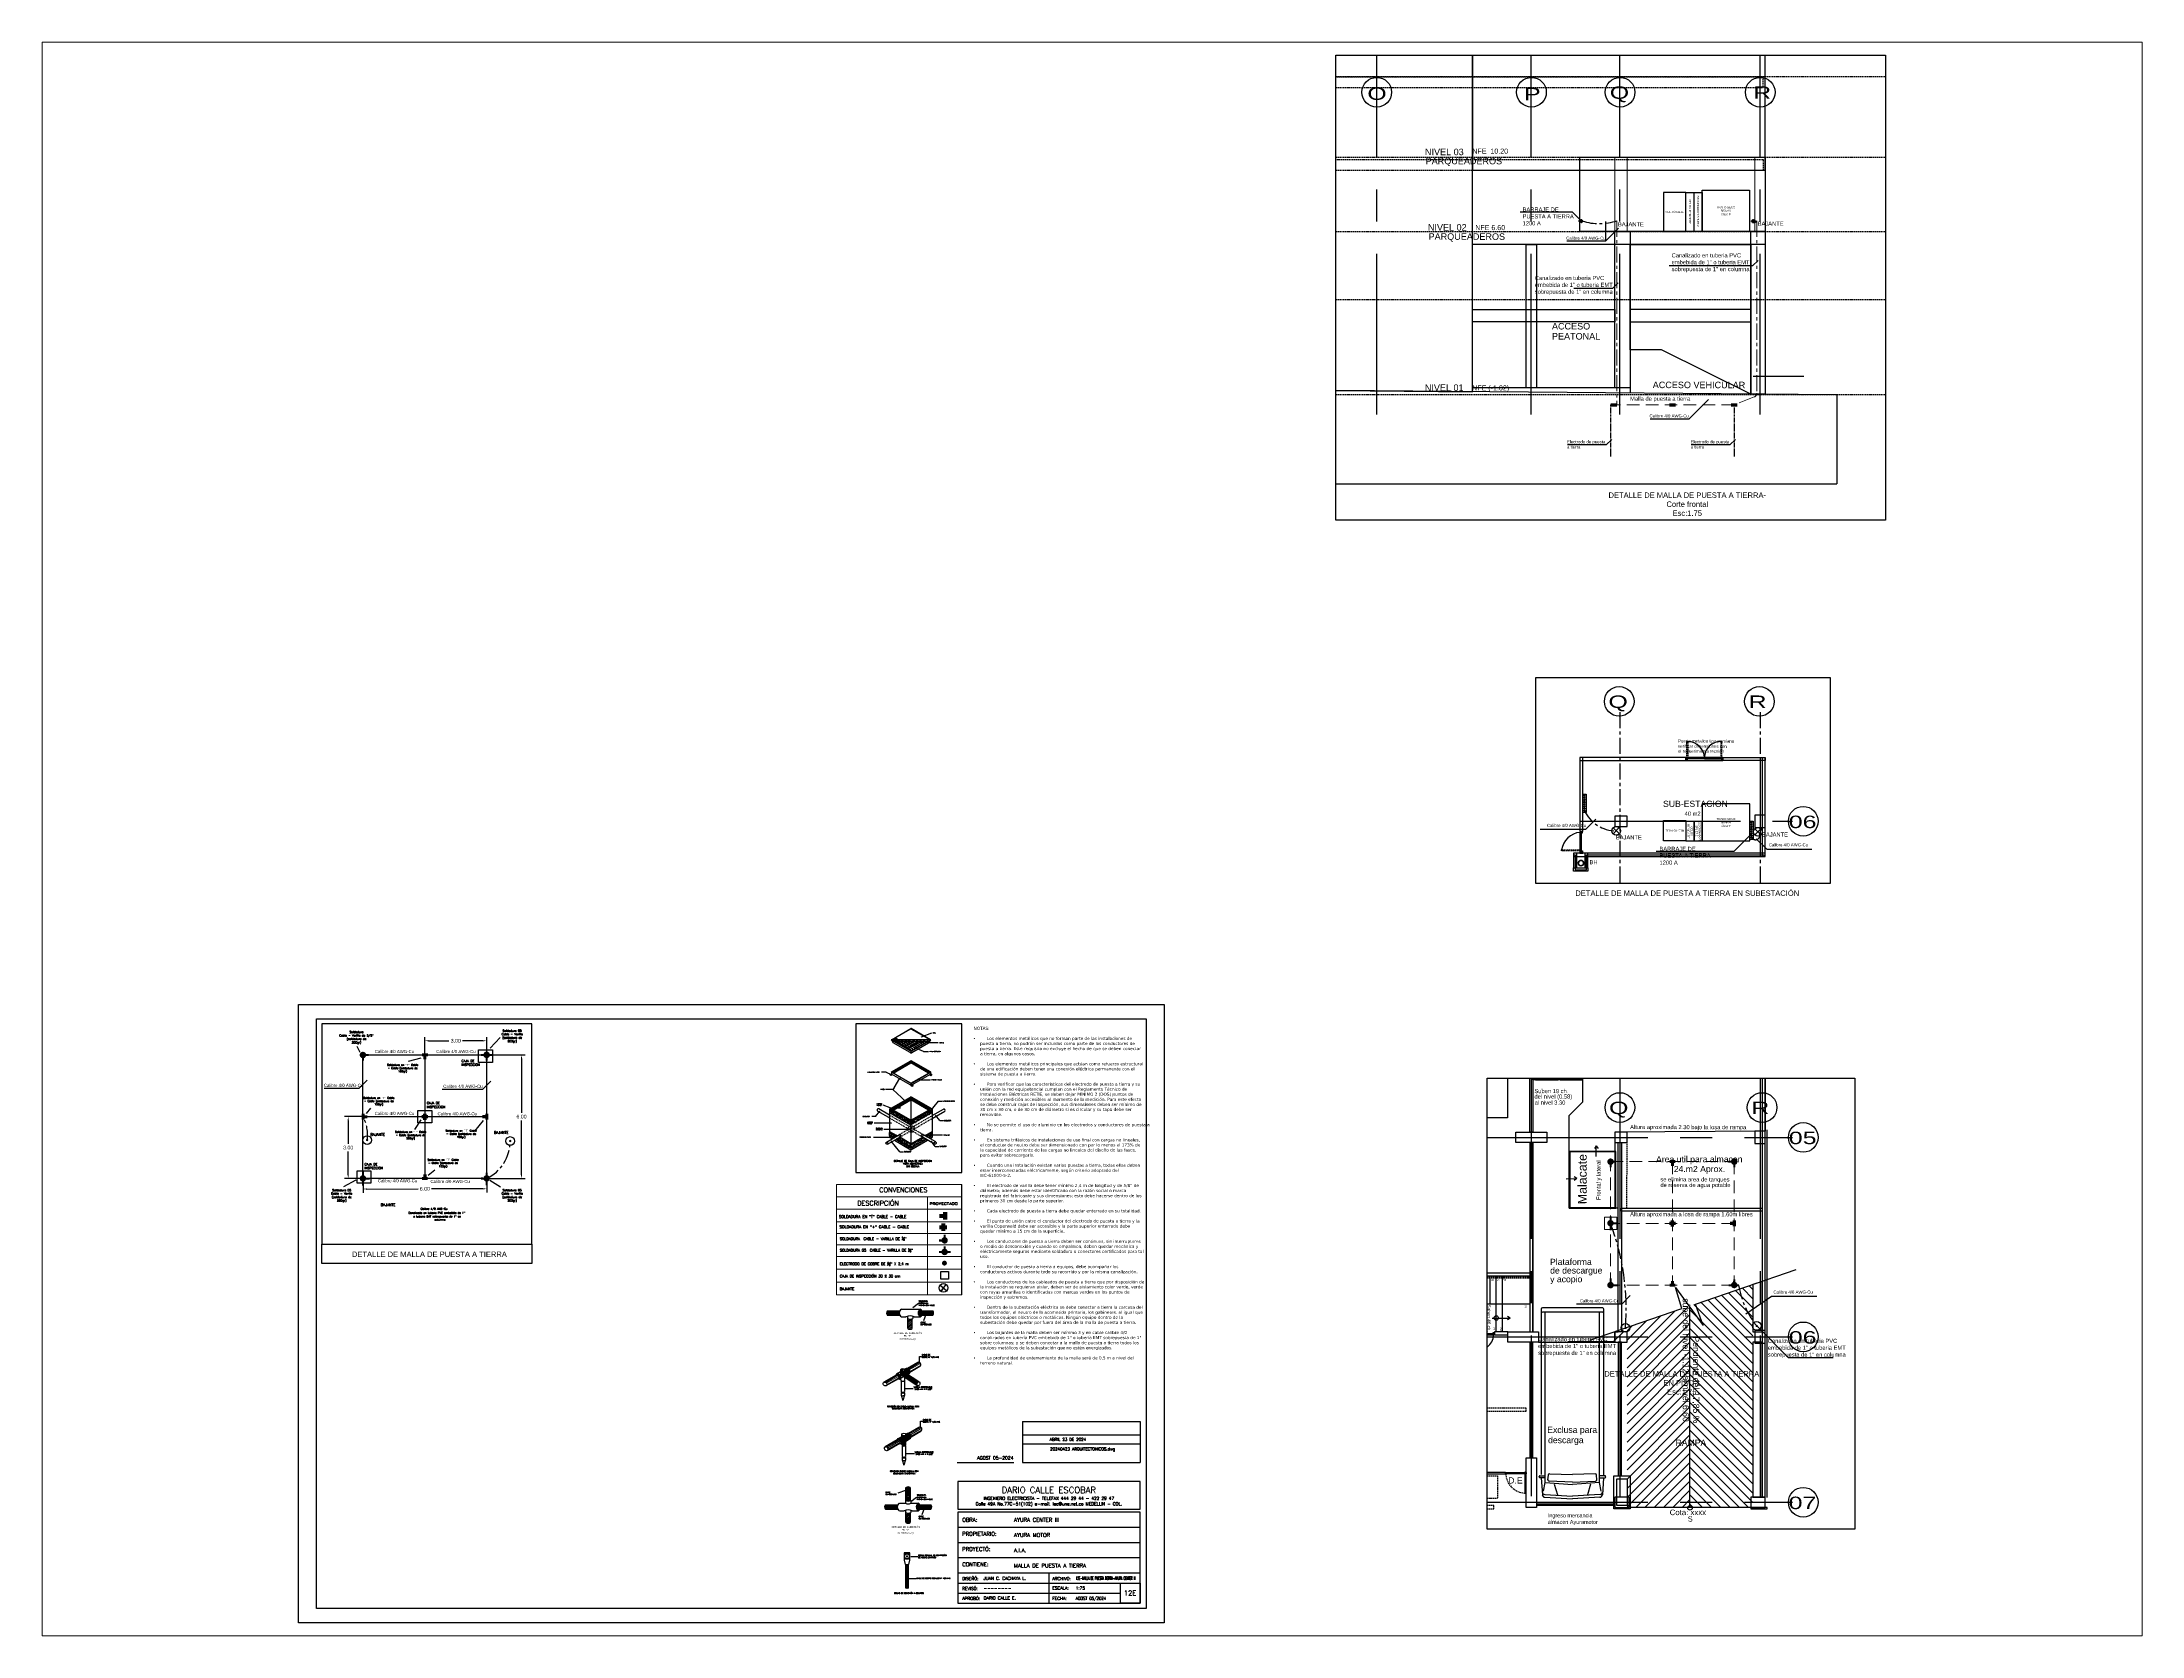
# Paper-space layout 'Layout2' of a CAD drawing. Header units: millimetres. Extents: x 26 to 231, y 20 to 176.
# The model-space entities are those that its viewports show. They can reach past a viewport. Long polylines and large blocks are cut down to what shows.
import ezdxf
from ezdxf import colors
from ezdxf.entities.mleader import LeaderData, LeaderLine
from ezdxf.enums import TextEntityAlignment as Align
from ezdxf.math import Vec2, Vec3

# ---------------------------------------------------------------- set-up
doc = ezdxf.new("R2010")
doc.units = ezdxf.units.MM
for name, pattern in [('AM_ISO08W050', [18, 12, -1.5, 3, -1.5]), ('CENTER', [50.8, 31.75, -6.35, 6.35, -6.35]), ('CONTINUA', [0]), ('DASHED2', [0.375, 0.25, -0.125]), ('HIDDEN', [0.375, 0.25, -0.125])]:
    doc.linetypes.add(name, pattern=pattern)
doc.layers.get('Defpoints').update_dxf_attribs({"color": 8})
for name, color, linetype in [('.', 1, 'Continuous'), ('_AMOBLAMIENTO', 252, 'Continuous'), ('_AUTOMOBILES', 8, 'Continuous'), ('amobla', 2, 'Continuous'), ('apantallamiento', 7, 'Continuous'), ('AREA PARQUEO', 8, 'Continuous'), ('Bajante', 3, 'CENTER'), ('DIM', 8, 'Continuous'), ('DIM-25', 8, 'Continuous'), ('EJE-ESTRUCTURA', 8, 'CENTER'), ('electrodos', 1, 'CENTER'), ('Estructura', 6, 'Continuous'), ('F-2', 8, 'Continuous'), ('GAB', 9, 'Continuous'), ('JCA_TEXTO1', 8, 'Continuous'), ('JCA_TEXTO2', 8, 'Continuous'), ('LINEA-1', 8, 'Continuous'), ('MUEBLE', 8, 'Continuous'), ('MURO', 8, 'Continuous'), ('Piso', 8, 'Continuous'), ('plano', 7, 'Continuous'), ('PROYECCION', 8, 'DASHED2'), ('R140', 4, 'Continuous'), ('RE60', 2, 'Continuous'), ('RE80', 7, 'Continuous'), ('TEXTOS', 8, 'Continuous'), ('Textos-espacios', 8, 'Continuous'), ('Vidrio', 8, 'Continuous')]:
    doc.layers.add(name, color=color, linetype=linetype)
for name, color, linetype, lineweight in [('Acabados', 2, 'Continuous', 40), ('electrico', 7, 'Continuous', 30), ('Escalas', 8, 'Continuous', 25), ('Hatch', 9, 'Continuous', 5), ('MALLAPT', 7, 'CONTINUA', 15), ('TEXTOELECTRICO', 7, 'Continuous', 25)]:
    doc.layers.add(name, color=color, linetype=linetype, lineweight=lineweight)
doc.styles.add('RE ROMANS', font='romans.shx')
doc.styles.add('RomanS', font='romans.shx')
doc.styles.add('SIMPLEX', font='SIMPLEX.shx')
doc.styles.get("Standard").update_dxf_attribs({"font": 'arial.ttf'})
doc.styles.add('style2', font='stylu.ttf', dxfattribs={"width": 1.5})
doc.dimstyles.get("Standard").update_dxf_attribs({"dimtxt": 0.18, "dimasz": 0.18, "dimexe": 0.18, "dimexo": 0.0625, "dimgap": 0.09, "dimtad": 0, "dimtih": 1, "dimtoh": 1, "dimdec": 4, "dimzin": 0, "dimdsep": 46, "dimtxsty": 'Standard', "dimcen": 0.09, "dimadec": 0, "dimazin": 0, "dimtfac": 1, "dimtdec": 4, "dimtofl": 0, "dimtmove": 0, "dimatfit": 3, "dimfxl": 1, "dimtolj": 1, "dimtzin": 0, "dimarcsym": 0})
pattern_1 = [(90, (0, 0), (-0.0025, 4e-19), [])]
pattern_2 = [(200, (929.59183, -817.87807), (-0.5897895, 0.412975), [0.075, -0.825]), (145, (929.5918, -817.8781), (-0.255934, -0.720793), [0.06, -0.66]), (250.45144, (929.5427, -817.84365), (-0.8457234, -0.307818), [0.06374, -0.701142]), (196.1842, (929.4918, -818.0513), (-0.8414985, 0.6769646), [0.1125, -1.2375]), (246.6356, (929.4217, -817.9949), (-1.2965, -0.3762805), [0.09561, -1.051714]), (141.1842, (929.4918, -818.0513), (-1.2965, -0.3762805), [0.09, -0.99]), (171, (929.4302, -817.958), (-0.3156272, 0.6471317), [0.075, -0.825]), (116, (929.4302, -817.958), (-0.5732923, -0.5063407), [0.06, -0.66]), (221.45144, (929.4039, -817.90405), (-0.8889195, 0.140791), [0.06374, -0.701142]), (187.5, (929.59183, -817.87807), (-0.17697767, -0.2822146), [0, -0.652, 0, -0.67, 0, -0.6625]), (157.5, (929.59183, -817.87807), (-0.4250308, -0.2100358), [0, -0.382, 0, -0.637, 0, -0.2525]), (117.5, (929.78495, -817.98957), (-0.45102635, 0.2864443), [0, -0.25, 0, -0.78, 0, -1.035]), (107.5, (929.87156, -818.03957), (-0.5551065, 0.2048996), [0, -0.325, 0, -0.518, 0, -0.735])]
pattern_3 = [(187.5, (929.59183, -817.87807), (-0.0908858, -0.1700175), [0, -0.152, 0, -0.17, 0, -0.1625]), (157.5, (929.59183, -817.87807), (-0.29437446, -0.1559162), [0, -0.082, 0, -0.137, 0, -0.0525]), (117.5, (929.69835, -817.93957), (-0.26997555, 0.155217), [0, -0.05, 0, -0.18, 0, -0.235]), (107.5, (929.69835, -817.93957), (-0.304222, 0.0742974), [0, -0.025, 0, -0.118, 0, -0.135])]

# ---------------------------------------------------------------- blocks, each defined once
blk = doc.blocks.new('*D13')
at = {"layer": 'Defpoints', "color": 0, "transparency": 16777216}
for p in [(13.49, 32.7), (15.18, 32.7), (13.49, 26.7)]:
    blk.add_point(p, dxfattribs=at)
at = {"layer": 'RE60', "color": 0, "lineweight": -2, "transparency": 16777216}
for p, q in [((13.55, 32.7), (15.36, 32.7)), ((15.18, 32.52), (15.18, 29.88)), ((15.18, 26.88), (15.18, 29.51)), ((13.55, 26.7), (15.36, 26.7))]:
    blk.add_line(p, q, dxfattribs=at)
at = {"layer": 'RE60', "color": 0, "transparency": 16777216}
for points in [[(15.15, 32.52), (15.21, 32.52), (15.18, 32.7)], [(15.15, 26.88), (15.21, 26.88), (15.18, 26.7)]]:
    blk.add_solid(points, dxfattribs=at)
at = {"layer": 'RE60', "color": 0, "transparency": 16777216, "insert": (15.18, 29.7), "char_height": 0.18, "attachment_point": 5}
blk.add_mtext('\\A1;6.00', dxfattribs=at)
blk = doc.blocks.new('*D14')
at = {"layer": 'Defpoints', "color": 0, "transparency": 16777216}
for p in [(7.49, 26.69), (13.49, 26.7), (7.49, 26.19)]:
    blk.add_point(p, dxfattribs=at)
at = {"layer": 'RE60', "color": 0, "lineweight": -2, "transparency": 16777216}
for p, q in [((7.49, 26.63), (7.49, 26.01)), ((13.49, 26.63), (13.49, 26.02)), ((7.67, 26.19), (10.16, 26.2)), ((13.31, 26.2), (10.81, 26.2))]:
    blk.add_line(p, q, dxfattribs=at)
at = {"layer": 'RE60', "color": 0, "transparency": 16777216}
for points in [[(7.67, 26.22), (7.67, 26.16), (7.49, 26.19)], [(13.31, 26.23), (13.31, 26.17), (13.49, 26.2)]]:
    blk.add_solid(points, dxfattribs=at)
at = {"layer": 'RE60', "color": 0, "transparency": 16777216, "insert": (10.49, 26.2), "char_height": 0.18, "attachment_point": 5}
blk.add_mtext('\\A1;6.00', dxfattribs=at)
blk = doc.blocks.new('*D15')
at = {"layer": 'Defpoints', "color": 0, "transparency": 16777216}
for p in [(6.77, 29.7), (7.49, 29.7), (7.49, 26.7)]:
    blk.add_point(p, dxfattribs=at)
at = {"layer": 'RE60', "color": 0, "lineweight": -2, "transparency": 16777216}
for p, q in [((7.42, 29.7), (6.59, 29.7)), ((6.77, 29.52), (6.77, 28.38)), ((6.77, 26.88), (6.77, 28.01)), ((7.42, 26.7), (6.59, 26.7))]:
    blk.add_line(p, q, dxfattribs=at)
at = {"layer": 'RE60', "color": 0, "transparency": 16777216}
for points in [[(6.74, 29.52), (6.8, 29.52), (6.77, 29.7)], [(6.74, 26.88), (6.8, 26.88), (6.77, 26.7)]]:
    blk.add_solid(points, dxfattribs=at)
at = {"layer": 'RE60', "color": 0, "transparency": 16777216, "insert": (6.77, 28.2), "char_height": 0.18, "attachment_point": 5}
blk.add_mtext('\\A1;3.00', dxfattribs=at)
blk = doc.blocks.new('*D16')
at = {"layer": 'Defpoints', "color": 0, "transparency": 16777216}
for p in [(10.49, 32.7), (13.49, 33.38), (13.49, 32.7)]:
    blk.add_point(p, dxfattribs=at)
at = {"layer": 'RE60', "color": 0, "lineweight": -2, "transparency": 16777216}
for p, q in [((10.49, 32.76), (10.49, 33.56)), ((10.67, 33.38), (11.66, 33.38)), ((13.31, 33.38), (12.31, 33.38)), ((13.49, 32.76), (13.49, 33.56))]:
    blk.add_line(p, q, dxfattribs=at)
at = {"layer": 'RE60', "color": 0, "transparency": 16777216}
for points in [[(10.67, 33.41), (10.67, 33.35), (10.49, 33.38)], [(13.31, 33.41), (13.31, 33.35), (13.49, 33.38)]]:
    blk.add_solid(points, dxfattribs=at)
at = {"layer": 'RE60', "color": 0, "transparency": 16777216, "insert": (11.99, 33.38), "char_height": 0.18, "attachment_point": 5}
blk.add_mtext('\\A1;3.00', dxfattribs=at)
blk = doc.blocks.new('A$C47F36299')
at = {"layer": '_AUTOMOBILES'}
for p, q in [((1.02, 3.12), (0.2, 3.07)), ((1.02, 2.94), (1.02, 3.19)), ((1.06, 3.23), (1.09, 3.23)), ((1.12, 3.19), (1.12, 2.94)), ((9.2, 3.13), (1.18, 3.13)), ((9.06, 0.16), (9.06, 3.06)), ((9.27, 0.16), (9.27, 3.06)), ((0.08, 2.95), (0, 1.62)), ((0.21, 2.95), (0.13, 1.61)), ((0.71, 2.5), (0.2, 2.34)), ((0.38, 3.01), (0.79, 2.94)), ((0.79, 2.94), (0.7, 1.61)), ((0.79, 2.94), (9.06, 2.94)), ((0.81, 1.61), (0.86, 2.74)), ((0.93, 2.8), (1.15, 2.78)), ((1.22, 2.71), (1.18, 1.61)), ((0.08, 0.28), (0, 1.61)), ((0.08, 0.28), (0, 1.61)), ((0.21, 0.27), (0.13, 1.61)), ((0.21, 0.27), (0.13, 1.61)), ((0.79, 0.29), (0.7, 1.61)), ((0.81, 1.61), (0.86, 0.49)), ((1.22, 0.51), (1.18, 1.61)), ((0.71, 0.73), (0.2, 0.88)), ((1.02, 0.11), (0.2, 0.16)), ((0.38, 0.21), (0.79, 0.29)), ((0.79, 0.29), (9.06, 0.29)), ((0.93, 0.42), (1.15, 0.44)), ((1.02, 0.29), (1.02, 0.03)), ((1.12, 0.03), (1.12, 0.29)), ((1.18, 0.1), (1.12, 0.1)), ((9.2, 0.1), (1.18, 0.1)), ((1.06, 0), (1.09, 0))]:
    blk.add_line(p, q, dxfattribs=at)
for centre, radius, start, end in [((0.21, 2.94), 0.133, 93.4265, 176.6512), ((0.34, 2.95), 0.133, 93.4265, 176.6512), ((1.06, 3.19), 0.0333, 90, 180), ((1.09, 3.19), 0.0333, 0, 90), ((8.99, 3.06), 0.0667, 0, 90), ((9.2, 3.06), 0.0667, 0, 90), ((0.93, 2.74), 0.0667, 86.6897, 177.3281), ((1.15, 2.72), 0.0667, 358.2187, 86.6897), ((0.21, 0.29), 0.133, 183.3488, 266.5735), ((0.21, 0.29), 0.133, 183.3488, 266.5735), ((0.34, 0.28), 0.133, 183.3488, 266.5735), ((0.34, 0.28), 0.133, 183.3488, 266.5735), ((0.93, 0.49), 0.0667, 182.6719, 273.3103), ((1.06, 0.03), 0.0333, 180, 270), ((1.09, 0.03), 0.0333, 270, 0), ((1.15, 0.51), 0.0667, 273.3103, 1.7813), ((8.99, 0.16), 0.0667, 270, 0), ((9.2, 0.16), 0.0667, 270, 0)]:
    blk.add_arc(centre, radius, start, end, dxfattribs=at)
blk = doc.blocks.new('barraje de puesta a tierra')
h = blk.add_hatch()
h.set_pattern_fill('ANSI31', scale=0.02, angle=45)
h.set_pattern_definition(pattern_1)
h.paths.add_polyline_path([(6.644, 26.922), (6.661, 26.922), (6.661, 26.931), (6.644, 26.931)])
h = blk.add_hatch()
h.set_pattern_fill('ANSI31', color=2, scale=0.07)
h.set_pattern_definition([(45, (0, 0), (-0.0061871843, 0.0061871843), [])])
edge = h.paths.add_edge_path()
edge.add_line((6.733, 26.908), (6.749, 26.908))
edge.add_arc((6.749, 26.909), 0.001, 270, 360)
edge.add_line((6.75, 26.909), (6.75, 26.944))
edge.add_arc((6.749, 26.944), 0.001, 360, 450)
edge.add_line((6.749, 26.945), (6.733, 26.945))
edge.add_line((6.733, 26.945), (6.733, 26.908))
h = blk.add_hatch()
h.set_pattern_fill('ANSI31', scale=0.02, angle=45)
h.set_pattern_definition(pattern_1)
h.paths.add_polyline_path([(6.758, 26.922), (6.761, 26.922), (6.761, 26.931), (6.758, 26.931)])
at = {"color": 7}
for p, q in [((6.662, 26.917, 0.153), (6.662, 26.936, 0.153)), ((6.669, 26.932, 0.153), (6.662, 26.932, 0.153)), ((6.669, 26.921, 0.153), (6.662, 26.921, 0.153)), ((6.685, 26.949, 0.153), (6.681, 26.942, 0.153)), ((6.685, 26.904, 0.153), (6.681, 26.911, 0.153)), ((6.702, 26.957, 0.153), (6.699, 26.949, 0.153)), ((6.702, 26.896, 0.153), (6.699, 26.904, 0.153)), ((6.719, 26.964, 0.153), (6.716, 26.957, 0.153)), ((6.719, 26.889, 0.153), (6.716, 26.896, 0.153)), ((6.757, 26.932, 0.153), (6.75, 26.932, 0.153)), ((6.757, 26.921, 0.153), (6.75, 26.921, 0.153)), ((6.757, 26.936, 0.153), (6.757, 26.917, 0.153))]:
    blk.add_line(p, q, dxfattribs=at)
at = {"color": 7, "elevation": 0.153}
for points in [[(6.644, 26.922), (6.661, 26.922), (6.661, 26.931), (6.644, 26.931)], [(6.669, 26.911), (6.681, 26.911), (6.681, 26.942), (6.669, 26.942)], [(6.685, 26.904), (6.699, 26.904), (6.699, 26.949), (6.685, 26.949)], [(6.702, 26.896), (6.716, 26.896), (6.716, 26.957), (6.702, 26.957)], [(6.719, 26.889), (6.733, 26.889), (6.733, 26.964), (6.719, 26.964)], [(6.758, 26.922), (6.761, 26.922), (6.761, 26.931), (6.758, 26.931)]]:
    blk.add_lwpolyline(points, close=True, dxfattribs=at)
for points in [[(6.662, 26.917), (6.668, 26.917, 0.414214), (6.669, 26.918), (6.669, 26.935, 0.414214), (6.668, 26.936), (6.662, 26.936, 0.414214), (6.661, 26.935), (6.661, 26.918, 0.414214)], [(6.733, 26.908), (6.749, 26.908, 0.414214), (6.75, 26.909), (6.75, 26.944, 0.414214), (6.749, 26.945), (6.733, 26.945)], [(6.751, 26.917), (6.757, 26.917, 0.414214), (6.758, 26.918), (6.758, 26.935, 0.414214), (6.757, 26.936), (6.751, 26.936, 0.414214), (6.75, 26.935), (6.75, 26.918, 0.414214)]]:
    blk.add_lwpolyline(points, format="xyb", close=True, dxfattribs=at)
blk = doc.blocks.new('*X27')
at = {"color": 0}
for p, q in [((509.5, 4.1), (506.3, 7.4)), ((510, 7.2), (506.8, 10.5)), ((508.4, 1.7), (507.3, 2.8)), ((508.7, 12.1), (508, 12.9))]:
    blk.add_line(p, q, dxfattribs=at)
blk = doc.blocks.new('*X26')
at = {"color": 0}
for p, q in [((383.1, 8.2), (410.5, 13.1)), ((383.1, 5.7), (417.9, 11.8)), ((383.7, 10.9), (395.9, 13.1)), ((383.8, 3.2), (417.1, 9.1)), ((388.1, 1.4), (417, 6.5)), ((402.8, 1.4), (417.4, 4)), ((417.4, 1.4), (418.4, 1.6)), ((471.5, 8.3), (498.3, 13.1)), ((471.5, 5.8), (507.5, 12.1)), ((472.2, 11), (483.6, 13.1)), ((472.2, 3.3), (506.5, 9.4)), ((475.9, 1.4), (506.3, 6.7)), ((490.5, 1.4), (506.7, 4.2)), ((505.2, 1.4), (507.8, 1.8))]:
    blk.add_line(p, q, dxfattribs=at)
blk = doc.blocks.new('detalle de conexion en +')
at = {"layer": 'apantallamiento'}
h = blk.add_hatch(dxfattribs=at)
h.set_pattern_fill('ANSI31', scale=0.754088, style=0)
h.set_pattern_definition([(45, (-282.16996, -457.35267), (-0.06665262, 0.06665262), [])])
h.paths.add_polyline_path([(6.82, 3.74), (6.82, 4.65, -0.167864), (6.42, 4.65), (6.42, 3.74, 0.32261)])
h.paths.add_polyline_path([(6.82, 5.78), (6.82, 6.96, -0.32261), (6.42, 6.96), (6.42, 5.78, 0.32261)])
at = {"layer": 'apantallamiento', "color": 7}
for p, q in [((5.7, 6.48), (6.42, 6.72)), ((6.42, 5.78), (6.42, 6.96)), ((6.82, 5.78), (6.82, 6.96)), ((7.38, 6.03), (6.87, 5.64)), ((4.53, 5.37), (5.67, 5.37)), ((4.53, 4.97), (5.67, 4.97)), ((5.81, 5.52), (6.37, 5.52)), ((5.81, 4.82), (6.25, 4.82)), ((6.37, 5.77), (6.37, 5.51)), ((6.37, 4.86), (6.37, 4.67)), ((6.42, 3.74), (6.42, 4.65)), ((6.82, 3.74), (6.82, 4.65)), ((6.87, 5.77), (6.87, 5.51)), ((6.87, 5.52), (7.56, 5.52)), ((6.87, 4.86), (6.87, 4.67)), ((6.99, 4.82), (7.56, 4.82)), ((7.53, 5.37), (8.71, 5.37)), ((7.53, 4.97), (8.71, 4.97)), ((7.89, 4.48), (8.11, 5.05))]:
    blk.add_line(p, q, dxfattribs=at)
for centre, radius, start, end in [((6.62, 5.22), 0.607, 109.0581, 114.5961), ((6.62, 6.68), 0.339, 54.2395, 125.7605), ((6.62, 7.23), 0.339, 234.2395, 305.7605), ((6.62, 5.22), 0.607, 65.4039, 70.9419), ((4.8, 5.17), 0.339, 144.2395, 215.7605), ((6.02, 5.17), 0.406, 121.3607, 238.6393), ((6.62, 3.88), 1.02, 68.4579, 111.5421), ((6.62, 6.32), 0.607, 245.4039, 294.5961), ((6.62, 6.06), 0.607, 245.4039, 294.5961), ((6.62, 5.22), 0.607, 245.4039, 294.5961), ((6.62, 6.05), 0.339, 234.2395, 305.7605), ((7.77, 5.17), 0.406, 121.3607, 238.6393), ((7.8, 5.17), 0.339, 144.2395, 215.7605), ((7.35, 5.17), 0.406, 29.2058, 58.6393), ((7.35, 5.17), 0.406, 301.3607, 330.7942), ((8.99, 5.17), 0.339, 144.2395, 215.7605), ((8.44, 5.17), 0.339, 324.2395, 35.7605), ((6.62, 4.01), 0.339, 234.2395, 305.7605)]:
    blk.add_arc(centre, radius, start, end, dxfattribs=at)
at = {"layer": 'apantallamiento', "color": 7, "xscale": 0.0339247821761327, "yscale": 0.0339247821761327, "zscale": 0.0339247821761327, "rotation": 90}
blk.add_blockref('*X27', (6.87, -10.28), dxfattribs=at)
at = {"layer": 'apantallamiento', "color": 7, "xscale": 0.0339247821539246, "yscale": 0.0339247821539246, "zscale": 0.0339247821539246}
for name in ['*X26', '*X27']:
    blk.add_blockref(name, (-8.53, 4.92), dxfattribs=at)
at = {"layer": 'apantallamiento', "color": 7, "style": 'SIMPLEX'}
for s, height, p in [('CABLE ', 0.106, (4.55, 6.46)), ('CU-DESNUDO', 0.106, (4.55, 6.27)), ('VACIADA CON MOLDE', 0.1056, (7.42, 5.82)), ('SOLDADURA', 0.106, (7.42, 6.21)), ('EXOTERMICA', 0.106, (7.42, 6)), ('CABLE ', 0.106, (7.6, 4.24)), ('CU-DESNUDO', 0.106, (7.6, 4.05))]:
    blk.add_text(s, height=height, dxfattribs=at).set_placement(p)
at = {"layer": 'plano', "color": 7, "insert": (6.38, 3.41), "char_height": 0.159, "width": 6.864, "attachment_point": 2}
blk.add_mtext('DETALLE DE CONEXIÓN \\PEN "+"\\P(SIN ESCALA)', dxfattribs=at)
blk = doc.blocks.new('CAJA DE INSPECCION')
h = blk.add_hatch(color=256)
h.dxf.hatch_style = 1
h.paths.add_polyline_path([(1030.5, -730.7), (1030.43, -730.74), (1030.5, -730.78), (1036, -733.95), (1036.02, -733.97), (1036.05, -733.95), (1041.55, -730.78), (1041.62, -730.74), (1041.55, -730.7), (1036.05, -727.52), (1036.02, -727.51), (1036, -727.52)])
h.paths.add_polyline_path([(1036.02, -733.91), (1030.52, -730.74), (1036.02, -727.56), (1041.52, -730.74)], flags=16)
h = blk.add_hatch(color=256)
h.dxf.hatch_style = 1
h.paths.add_polyline_path([(1030.5, -739.82), (1030.43, -739.86), (1030.5, -739.9), (1036, -743.07), (1036.02, -743.09), (1036.05, -743.07), (1041.55, -739.9), (1041.62, -739.86), (1041.55, -739.82), (1036.05, -736.64), (1036.02, -736.63), (1036, -736.64)])
h.paths.add_polyline_path([(1036.02, -743.03), (1030.52, -739.86), (1036.02, -736.68), (1041.52, -739.86)], flags=16)
h = blk.add_hatch()
h.set_pattern_fill('AR-CONC', color=256, scale=0.1)
h.set_pattern_definition([(50, (929.59183, -817.87807), (0.7172602, -0.0627521), [0.075, -0.825]), (355, (929.5918, -817.8781), (-0.1387513, 0.752192), [0.06, -0.66]), (100.45144, (929.6516, -817.8833), (0.578509, 0.68944), [0.06374, -0.701142]), (46.1842, (929.5918, -817.6781), (1.0672413, -0.165519), [0.1125, -1.2375]), (96.6356, (929.6808, -817.6919), (0.934662, 0.974119), [0.09561, -1.051714]), (351.1842, (929.5918, -817.6781), (0.934662, 0.974119), [0.09, -0.99]), (21, (929.69183, -817.72807), (0.596907, -0.402619), [0.075, -0.825]), (326, (929.6918, -817.7281), (0.2433153, 0.72515), [0.06, -0.66]), (71.45144, (929.7416, -817.7616), (0.8402224, 0.322531), [0.06374, -0.701142]), (37.5, (929.59183, -817.87807), (0.01215986, 0.33289385), [0, -0.652, 0, -0.67, 0, -0.6625]), (7.5, (929.59183, -817.87807), (0.2630695, 0.3944117), [0, -0.382, 0, -0.637, 0, -0.2525]), (327.5, (929.36883, -817.87807), (0.53382244, -0.02255487), [0, -0.25, 0, -0.78, 0, -1.035]), (317.5, (929.26883, -817.87807), (0.5831862, 0.100105), [0, -0.325, 0, -0.518, 0, -0.735])])
h.paths.add_polyline_path([(1030.39, -750.56), (1029.98, -750.33), (1029.98, -751.33), (1036.02, -754.82), (1036.02, -753.82), (1035.89, -753.74)])
h.paths.add_polyline_path([(1042.07, -751.33), (1042.07, -750.33), (1041.66, -750.56), (1036.16, -753.74), (1036.02, -753.82), (1036.02, -754.82)])
h = blk.add_hatch()
h.set_pattern_fill('AR-CONC', color=256, scale=0.1, angle=150)
h.set_pattern_definition(pattern_2)
h.paths.add_polyline_path([(1032.16, -757.89), (1031.12, -758.49), (1029.98, -757.83), (1029.98, -756.63)])
h.paths.add_polyline_path([(1031.82, -758.89), (1032.86, -758.29), (1036.02, -760.12), (1036.02, -761.32)])
h = blk.add_hatch()
h.set_pattern_fill('AR-SAND', color=256, scale=0.1, angle=150)
h.set_pattern_definition(pattern_3)
h.paths.add_polyline_path([(1029.98, -758.33), (1030.42, -758.08), (1029.98, -757.83)])
h.paths.add_polyline_path([(1031.82, -758.89), (1031.39, -759.14), (1036.02, -761.82), (1036.02, -761.32)])
h.paths.add_polyline_path([(1030.69, -758.74), (1031.12, -758.49), (1030.42, -758.08), (1029.98, -758.33)])
h = blk.add_hatch()
h.set_pattern_fill('AR-CONC', color=256, scale=0.1, angle=150)
h.set_pattern_definition(pattern_2)
h.paths.add_polyline_path([(1039.98, -757.83), (1041.02, -758.43), (1042.07, -757.83), (1042.07, -756.63)])
h.paths.add_polyline_path([(1040.32, -758.84), (1039.28, -758.24), (1036.02, -760.12), (1036.02, -761.32)])
h = blk.add_hatch()
h.set_pattern_fill('AR-SAND', color=256, scale=0.1, angle=150)
h.set_pattern_definition(pattern_3)
h.paths.add_polyline_path([(1040.75, -759.09), (1040.32, -758.84), (1036.02, -761.32), (1036.02, -761.82)])
h.paths.add_polyline_path([(1041.02, -758.43), (1041.45, -758.68), (1042.07, -758.33), (1042.07, -757.83)])
for p, q in [((1030.5, -730.7), (1030.43, -730.74)), ((1030.43, -730.74), (1030.5, -730.78)), ((1030.5, -730.7), (1036, -727.52)), ((1036, -733.95), (1030.5, -730.78)), ((1030.52, -730.74), (1036.02, -727.56)), ((1036.02, -733.91), (1030.52, -730.74)), ((1030.52, -730.74), (1031, -731.57)), ((1035.78, -734.33), (1031, -731.57)), ((1035.97, -733.59), (1031.04, -730.74)), ((1031.15, -730.74), (1031.1, -730.71)), ((1036, -733.54), (1031.15, -730.74)), ((1031.59, -731.06), (1031.33, -731.21)), ((1031.65, -731.09), (1031.36, -731.26)), ((1032.41, -730.74), (1031.47, -730.19)), ((1031.47, -730.19), (1031.47, -730.75)), ((1032.17, -731.15), (1031.47, -730.75)), ((1031.65, -731.02), (1032.1, -730.76)), ((1031.71, -731.06), (1032.16, -730.8)), ((1032.06, -730.74), (1031.84, -730.61)), ((1032.18, -730.74), (1031.9, -730.58)), ((1036.48, -733.29), (1032.06, -730.74)), ((1032.16, -730.73), (1032.2, -730.71)), ((1032.17, -731.15), (1032.28, -731.22)), ((1036.51, -733.24), (1032.18, -730.74)), ((1032.46, -731.56), (1032.2, -731.71)), ((1032.22, -730.76), (1032.26, -730.74)), ((1032.52, -731.59), (1032.23, -731.76)), ((1032.89, -731.22), (1032.28, -731.22)), ((1041.52, -730.74), (1032.41, -730.74)), ((1032.52, -731.52), (1032.97, -731.26)), ((1032.57, -731.56), (1033.03, -731.3)), ((1034.78, -731.22), (1033.01, -731.22)), ((1033.03, -731.23), (1033.48, -730.97)), ((1033.09, -731.26), (1033.54, -731)), ((1036.99, -733), (1033.28, -730.85)), ((1037.02, -732.95), (1033.34, -730.82)), ((1033.54, -730.93), (1033.66, -730.86)), ((1033.6, -730.97), (1033.72, -730.9)), ((1033.89, -731.73), (1034.35, -731.47)), ((1033.95, -731.76), (1034.4, -731.5)), ((1037.5, -732.7), (1034.33, -730.87)), ((1037.53, -732.65), (1034.39, -730.84)), ((1034.4, -731.44), (1034.86, -731.17)), ((1034.46, -731.47), (1034.92, -731.21)), ((1034.94, -731.22), (1034.9, -731.22)), ((1034.92, -731.14), (1035.31, -730.91)), ((1034.98, -731.17), (1035.37, -730.95)), ((1035.96, -731.22), (1035.05, -731.22)), ((1035.27, -731.94), (1035.72, -731.67)), ((1038.01, -732.41), (1035.31, -730.84)), ((1035.33, -731.97), (1035.78, -731.71)), ((1038.04, -732.36), (1035.37, -730.81)), ((1035.78, -731.64), (1036.24, -731.38)), ((1035.84, -731.67), (1036.29, -731.41)), ((1036, -727.52), (1036.02, -727.51)), ((1036.05, -727.52), (1036.02, -727.51)), ((1041.52, -730.74), (1036.02, -727.56)), ((1036.02, -727.56), (1041.52, -730.74)), ((1036.02, -733.91), (1041.52, -730.74)), ((1041.55, -730.7), (1036.05, -727.52)), ((1036.05, -733.95), (1041.55, -730.78)), ((1036.51, -731.22), (1036.08, -731.22)), ((1036.26, -734.33), (1041.04, -731.57)), ((1036.29, -731.35), (1036.75, -731.08)), ((1036.35, -731.38), (1036.81, -731.12)), ((1038.53, -732.11), (1036.49, -730.94)), ((1038.56, -732.06), (1036.55, -730.9)), ((1036.98, -731.22), (1036.63, -731.22)), ((1036.81, -731.05), (1037.03, -730.92)), ((1036.86, -731.08), (1037.09, -730.95)), ((1038, -731.22), (1037.1, -731.22)), ((1037.16, -731.85), (1037.61, -731.59)), ((1037.22, -731.88), (1037.67, -731.62)), ((1039.04, -731.82), (1037.59, -730.98)), ((1039.07, -731.77), (1037.65, -730.95)), ((1037.67, -731.55), (1038.13, -731.29)), ((1037.73, -731.59), (1038.18, -731.32)), ((1038.25, -731.22), (1038.12, -731.22)), ((1038.18, -731.26), (1038.64, -731)), ((1038.24, -731.29), (1038.7, -731.03)), ((1039.02, -731.22), (1038.37, -731.22)), ((1039.55, -731.52), (1038.58, -730.96)), ((1039.58, -731.47), (1038.64, -730.93)), ((1038.7, -730.96), (1038.89, -730.85)), ((1038.75, -731), (1038.95, -730.88)), ((1041.88, -728.82), (1038.94, -729.97)), ((1038.94, -729.97), (1039.02, -729.89)), ((1039.02, -729.89), (1039.12, -729.92)), ((1040.05, -731.22), (1039.14, -731.22)), ((1039.55, -731.52), (1039.86, -731.7)), ((1039.58, -731.47), (1039.89, -731.65)), ((1040.06, -731.23), (1039.62, -730.97)), ((1040.09, -731.18), (1039.68, -730.94)), ((1039.89, -731.65), (1039.92, -731.67)), ((1040.06, -731.23), (1040.37, -731.41)), ((1040.09, -731.18), (1040.4, -731.35)), ((1040.69, -731.22), (1040.16, -731.22)), ((1040.4, -731.35), (1040.43, -731.37)), ((1040.6, -730.95), (1040.88, -731.11)), ((1040.62, -731.6), (1040.73, -731.56)), ((1043.78, -731.6), (1040.62, -731.6)), ((1040.66, -730.92), (1040.91, -731.06)), ((1040.73, -731.56), (1040.81, -731.63)), ((1040.91, -731.06), (1040.94, -731.08)), ((1041.52, -730.74), (1041.04, -731.57)), ((1041.55, -730.7), (1041.62, -730.74)), ((1041.62, -730.74), (1041.55, -730.78)), ((1030.5, -739.82), (1036, -736.64)), ((1030.52, -739.86), (1036.02, -736.68)), ((1030.76, -740), (1036.02, -736.96)), ((1031, -740.14), (1036.02, -737.24)), ((1033.32, -732.06), (1033.07, -732.21)), ((1033.38, -732.09), (1033.1, -732.26)), ((1033.38, -732.03), (1033.83, -731.76)), ((1033.44, -732.06), (1033.89, -731.8)), ((1034.19, -732.56), (1033.93, -732.71)), ((1034.25, -732.59), (1033.96, -732.76)), ((1034.25, -732.53), (1034.7, -732.27)), ((1034.31, -732.56), (1034.76, -732.3)), ((1034.76, -732.23), (1035.21, -731.97)), ((1035.06, -733.06), (1034.8, -733.21)), ((1034.82, -732.27), (1035.27, -732)), ((1035.12, -733.1), (1034.83, -733.26)), ((1035.12, -733.03), (1035.57, -732.77)), ((1035.18, -733.06), (1035.63, -732.8)), ((1035.63, -732.73), (1036.08, -732.47)), ((1035.69, -732.77), (1036.14, -732.5)), ((1035.78, -734.33), (1036.02, -734.47)), ((1035.97, -733.59), (1036.28, -733.77)), ((1036, -733.54), (1036.31, -733.72)), ((1036.02, -733.97), (1036, -733.95)), ((1036, -736.64), (1036.02, -736.63)), ((1036.02, -733.91), (1036.02, -734.47)), ((1036.05, -733.95), (1036.02, -733.97)), ((1036.02, -734.47), (1036.26, -734.33)), ((1036.05, -736.64), (1036.02, -736.63)), ((1041.52, -739.86), (1036.02, -736.68)), ((1041.28, -740), (1036.02, -736.96)), ((1041.04, -740.14), (1036.02, -737.24)), ((1041.55, -739.82), (1036.05, -736.64)), ((1039.63, -734), (1036.07, -732.47)), ((1036.07, -732.47), (1036.18, -732.47)), ((1036.14, -732.44), (1036.59, -732.18)), ((1036.18, -732.47), (1036.24, -732.57)), ((1036.2, -732.47), (1036.65, -732.21)), ((1036.31, -733.72), (1036.34, -733.73)), ((1036.48, -733.29), (1036.79, -733.47)), ((1036.51, -733.24), (1036.82, -733.42)), ((1036.65, -732.14), (1037.1, -731.88)), ((1036.71, -732.18), (1037.16, -731.91)), ((1036.82, -733.42), (1036.85, -733.44)), ((1036.99, -733), (1037.3, -733.18)), ((1037.02, -732.95), (1037.33, -733.13)), ((1037.33, -733.13), (1037.36, -733.14)), ((1037.5, -732.7), (1037.81, -732.88)), ((1037.53, -732.65), (1037.84, -732.83)), ((1037.84, -732.83), (1037.87, -732.85)), ((1038.01, -732.41), (1038.32, -732.59)), ((1038.04, -732.36), (1038.35, -732.53)), ((1038.35, -732.53), (1038.38, -732.55)), ((1038.53, -732.11), (1038.84, -732.29)), ((1038.56, -732.06), (1038.87, -732.24)), ((1038.87, -732.24), (1038.89, -732.26)), ((1039.04, -731.82), (1039.35, -732)), ((1039.07, -731.77), (1039.38, -731.94)), ((1039.38, -731.94), (1039.41, -731.96)), ((1039.63, -734), (1041.03, -734)), ((1029, -739.85), (1027.64, -739.85)), ((1029, -739.85), (1030.42, -740.54)), ((1030.16, -740.45), (1030.13, -740.47)), ((1030.13, -740.64), (1030.13, -740.47)), ((1030.37, -740.6), (1030.13, -740.47)), ((1030.37, -740.78), (1030.13, -740.64)), ((1030.16, -740.45), (1030.4, -740.59)), ((1030.31, -740.53), (1030.26, -740.44)), ((1030.52, -740.41), (1030.31, -740.53)), ((1030.42, -740.54), (1030.31, -740.53)), ((1030.76, -740.55), (1030.37, -740.78)), ((1030.4, -740.59), (1030.37, -740.6)), ((1030.37, -740.78), (1030.37, -740.6)), ((1030.74, -740.54), (1030.4, -740.73)), ((1030.4, -740.73), (1030.4, -740.59)), ((1030.5, -739.82), (1030.43, -739.86)), ((1030.43, -739.86), (1030.5, -739.9)), ((1036, -743.07), (1030.5, -739.9)), ((1036.02, -743.03), (1030.52, -739.86)), ((1030.52, -739.86), (1030.52, -740.41)), ((1035.78, -743.45), (1030.52, -740.41)), ((1031.23, -744.27), (1032.89, -741.59)), ((1032.87, -741.69), (1032.77, -741.73)), ((1032.89, -741.59), (1032.87, -741.69)), ((1036.02, -743.59), (1035.78, -743.45)), ((1036.02, -743.09), (1036, -743.07)), ((1036.02, -743.03), (1041.52, -739.86)), ((1036.02, -743.03), (1036.02, -743.59)), ((1036.05, -743.07), (1036.02, -743.09)), ((1036.26, -743.45), (1036.02, -743.59)), ((1036.02, -743.59), (1036.42, -743.82)), ((1036.05, -743.07), (1041.55, -739.9)), ((1036.05, -743.57), (1036.39, -743.77)), ((1036.26, -743.45), (1041.52, -740.41)), ((1036.26, -743.45), (1036.47, -743.57)), ((1036.63, -743.48), (1036.39, -743.62)), ((1036.42, -743.64), (1036.66, -743.5)), ((1036.63, -743.48), (1036.66, -743.5)), ((1036.66, -743.68), (1036.66, -743.5)), ((1038.28, -742.1), (1038.38, -742.06)), ((1041.43, -742.1), (1038.28, -742.1)), ((1038.38, -742.06), (1038.47, -742.12)), ((1041.28, -740.55), (1041.68, -740.78)), ((1041.31, -740.54), (1041.65, -740.73)), ((1041.52, -739.86), (1041.52, -740.41)), ((1041.52, -740.41), (1041.73, -740.53)), ((1041.55, -739.82), (1041.62, -739.86)), ((1041.62, -739.86), (1041.55, -739.9)), ((1041.89, -740.45), (1041.65, -740.59)), ((1041.65, -740.73), (1041.65, -740.59)), ((1041.65, -740.59), (1041.68, -740.6)), ((1041.68, -740.6), (1041.92, -740.47)), ((1041.68, -740.78), (1041.68, -740.6)), ((1041.68, -740.78), (1041.92, -740.64)), ((1041.89, -740.45), (1041.92, -740.47)), ((1041.92, -740.64), (1041.92, -740.47)), ((1030.92, -744.78), (1028.79, -744.78)), ((1030.39, -750.09), (1035.89, -746.92)), ((1030.52, -750.33), (1036.02, -747.15)), ((1030.76, -750.47), (1036.02, -747.43)), ((1031.23, -744.27), (1030.92, -744.78)), ((1033.37, -747.07), (1030.92, -744.78)), ((1031, -750.6), (1036.02, -747.71)), ((1033.37, -747.07), (1034.52, -748.15)), ((1034.42, -748.11), (1034.4, -748)), ((1034.52, -748.15), (1034.42, -748.11)), ((1035.89, -746.92), (1036.02, -746.84)), ((1036.16, -746.92), (1036.02, -746.84)), ((1041.52, -750.33), (1036.02, -747.15)), ((1036.02, -747.43), (1036.02, -747.15)), ((1041.28, -750.47), (1036.02, -747.43)), ((1041.04, -750.6), (1036.02, -747.71)), ((1036.02, -747.71), (1036.02, -753.5)), ((1041.66, -750.09), (1036.16, -746.92)), ((1036.39, -743.77), (1036.39, -743.62)), ((1036.39, -743.62), (1036.42, -743.64)), ((1036.42, -743.82), (1036.42, -743.64)), ((1036.42, -743.82), (1036.66, -743.68)), ((1043.72, -748.09), (1041.3, -751.13)), ((1043.72, -748.09), (1044.74, -748.09)), ((1026.02, -752.44), (1024.99, -752.44)), ((1025.58, -754.25), (1030.54, -754.25)), ((1026.02, -752.44), (1027.22, -750.93)), ((1029.72, -752.72), (1026.54, -750.88)), ((1029.98, -752.06), (1026.89, -750.27)), ((1027.22, -750.93), (1027.13, -750.98)), ((1027.13, -750.98), (1027.13, -751.09)), ((1029.98, -750.33), (1030.39, -750.09)), ((1030.39, -750.56), (1029.98, -750.33)), ((1029.98, -750.33), (1029.98, -751.33)), ((1029.98, -751.33), (1036.02, -754.82)), ((1029.98, -751.33), (1029.98, -757.33)), ((1030.1, -749.97), (1033.09, -749.97)), ((1030.44, -754.29), (1030.35, -754.22)), ((1035.89, -753.74), (1030.39, -750.56)), ((1030.54, -754.25), (1030.44, -754.29)), ((1036.02, -753.5), (1030.52, -750.33)), ((1032.99, -750.01), (1032.9, -749.94)), ((1033.09, -749.97), (1032.99, -750.01)), ((1036.02, -753.82), (1035.89, -753.74)), ((1036.02, -753.5), (1041.52, -750.33)), ((1042.07, -751.33), (1036.02, -754.82)), ((1036.16, -753.74), (1036.02, -753.82)), ((1036.02, -753.82), (1036.02, -754.82)), ((1036.02, -754.82), (1036.02, -760.82)), ((1036.16, -753.74), (1041.66, -750.56)), ((1041.3, -751.13), (1041.4, -751.07)), ((1041.4, -751.07), (1041.4, -750.96)), ((1041.66, -750.09), (1042.07, -750.33)), ((1042.07, -750.33), (1041.66, -750.56)), ((1042.07, -750.33), (1042.07, -751.33)), ((1042.07, -752.16), (1045.25, -750.33)), ((1042.07, -752.97), (1045.6, -750.93)), ((1042.07, -751.33), (1042.07, -757.33)), ((1044.19, -753.6), (1042.98, -752.08)), ((1042.98, -752.08), (1043.08, -752.14)), ((1043.08, -752.14), (1043.08, -752.25)), ((1044.19, -753.6), (1045.21, -753.6)), ((1025.39, -758.3), (1030.35, -758.3)), ((1028.37, -756.01), (1035.85, -756.01)), ((1029.06, -759.67), (1032.74, -757.55)), ((1029.41, -760.28), (1033.09, -758.16)), ((1029.98, -756.63), (1031.87, -757.72)), ((1029.98, -757.83), (1029.98, -756.96)), ((1029.98, -757.33), (1029.98, -757.94)), ((1030.07, -757.88), (1029.98, -757.83)), ((1031.12, -758.49), (1029.98, -757.83)), ((1030.25, -758.34), (1030.16, -758.28)), ((1030.35, -758.3), (1030.25, -758.34)), ((1030.34, -758.54), (1030.69, -758.74)), ((1032.88, -762.42), (1030.47, -759.38)), ((1030.47, -759.38), (1030.56, -759.44)), ((1030.56, -759.44), (1030.57, -759.55)), ((1031.12, -758.49), (1030.77, -758.29)), ((1031.87, -758.05), (1031.12, -758.49)), ((1031.39, -759.14), (1036.02, -761.82)), ((1032.57, -758.46), (1031.82, -758.89)), ((1036.02, -761.32), (1031.82, -758.89)), ((1031.82, -758.89), (1036.02, -761.32)), ((1032.16, -757.89), (1031.87, -757.72)), ((1036.02, -760.12), (1032.86, -758.29)), ((1035.75, -756.05), (1035.67, -755.98)), ((1035.85, -756.01), (1035.75, -756.05)), ((1036.02, -760.12), (1039.28, -758.24)), ((1040.32, -758.84), (1036.02, -761.32)), ((1036.02, -761.82), (1040.75, -759.09)), ((1036.02, -761.32), (1036.02, -760.45)), ((1036.02, -760.82), (1036.02, -761.82)), ((1042.73, -760.23), (1039.05, -758.1)), ((1043.08, -759.62), (1039.4, -757.5)), ((1040.27, -757.67), (1039.98, -757.83)), ((1040.27, -757.67), (1042.07, -756.63)), ((1042.07, -757.83), (1041.02, -758.43)), ((1041.45, -758.68), (1042.07, -758.33)), ((1042.92, -760.88), (1041.72, -759.37)), ((1041.72, -759.37), (1041.81, -759.42)), ((1041.81, -759.42), (1041.81, -759.53)), ((1041.84, -757.69), (1041.94, -757.65)), ((1045, -757.69), (1041.84, -757.69)), ((1041.94, -757.65), (1042.03, -757.71)), ((1042.07, -757.33), (1042.07, -758.33)), ((1042.92, -760.88), (1043.95, -760.88)), ((1032.88, -762.42), (1033.91, -762.42))]:
    blk.add_line(p, q)
at = {"color": 7}
for p, q in [((1030.1, -749.97), (1028.19, -749.23)), ((1029.98, -752.87), (1029.72, -752.72)), ((1029.98, -757.94), (1029.98, -758.33)), ((1030.34, -758.54), (1029.98, -758.33)), ((1030.77, -758.29), (1030.07, -757.88))]:
    blk.add_line(p, q, dxfattribs=at)
at = {"linetype": 'DASHED2'}
for p, q in [((1039.4, -757.5), (1029.98, -752.06)), ((1039.05, -758.1), (1029.98, -752.87)), ((1032.74, -757.55), (1042.07, -752.16)), ((1033.09, -758.16), (1042.07, -752.97))]:
    blk.add_line(p, q, dxfattribs=at)
at = {"color": 7}
blk.add_lwpolyline([(1020.43, -768.25), (1050.43, -768.25), (1050.43, -726.17), (1020.43, -726.17)], close=True, dxfattribs=at)
at = {"linetype": 'DASHED2'}
blk.add_circle((1036.12, -756), 0.927, dxfattribs=at)
for centre, radius, start, end in [((1031.08, -730.74), 0.0393, 60.0553, 179.9447), ((1031.88, -730.61), 0.0393, 60.0553, 179.9447), ((1032.22, -730.74), 0.0393, 0.0553, 119.9447), ((1033.32, -730.85), 0.0393, 60.0553, 179.9447), ((1033.68, -730.9), 0.0393, 0.0553, 119.9447), ((1034.37, -730.87), 0.0393, 60.0553, 179.9447), ((1035.35, -730.84), 0.0393, 60.0553, 179.9447), ((1035.33, -730.95), 0.0393, 0.0553, 119.9447), ((1036.53, -730.94), 0.0393, 60.0553, 179.9447), ((1037.05, -730.95), 0.0393, 0.0553, 119.9447), ((1037.63, -730.98), 0.0393, 60.0553, 179.9447), ((1038.62, -730.96), 0.0393, 60.0553, 179.9447), ((1038.91, -730.88), 0.0393, 0.0553, 119.9447), ((1039.66, -730.97), 0.0393, 60.0553, 179.9447), ((1040.64, -730.95), 0.0393, 60.0553, 179.9447), ((1026.78, -750.61), 0.357, 71.75492, 228.24508), ((1045.36, -750.67), 0.357, 311.75492, 108.24508), ((1032.85, -757.89), 0.357, 311.75492, 108.24508), ((1039.29, -757.84), 0.357, 71.75492, 228.24508)]:
    blk.add_arc(centre, radius, start, end)
for centre, start, end in [((1032.98, -757.82), 131.63149, 288.12166), ((1039.16, -757.76), 251.63149, 48.12166)]:
    blk.add_arc(centre, 0.357, start, end, dxfattribs=at)
for centre, major_axis in [((1029.24, -759.98), (-0.175, 0.303)), ((1042.9, -759.92), (-0.175, -0.303))]:
    blk.add_ellipse(centre, major_axis=major_axis, ratio=0.815625, start_param=-1.570796, end_param=4.712389)
at = {"layer": 'electrico', "color": 7, "linetype": 'AM_ISO08W050', "lineweight": 0, "ltscale": 0.7, "attachment_point": 1, "rotation": 359.99672, "style": 'RomanS'}
for s, width, gutter_width, heights, insert, char_height in [('TAPA', 4.7376, 1, [0], (1042.22, -728.66), 0.235), ('HERRAJE', 4.7376, 1, [0], (1044.04, -731.45), 0.235), ('VARILLA CORRUGADA', 4.7376, 1, [0], (1041.25, -733.9), 0.2345), ('ANCLAJE DEL MARCO', 4.7376, 1, [0], (1023.75, -739.77), 0.2345), ('MARCO EN ANGULO ', 4.7376, 1, [0], (1041.67, -741.93), 0.2345), ('MORTERO\\PVACIADO', 1.758, 1, [0], (1026.36, -748.79), 0.235), ('MARCO', 4.7376, 1, [0], (1027.46, -744.63), 0.235), ('MARCO DE CONCRETO ', 4.7376, 1, [0], (1044.97, -747.98), 0.2345), ('CONDUCTOR', 4.7376, 1, [0], (1022.41, -752.32), 0.235), ('MORTERO\\PVACIADO', 1.758, 1, [0], (1023.68, -753.95), 0.235), ('CONDUCTOR', 4.7376, 1, [0], (1045.44, -753.48), 0.235), ('RECEBO COMPACTO', 4.7376, 1, [0], (1021.54, -758.17), 0.2345), ('SOLDADURA EXOTERMICA ', 2.4366, 1, [0], (1026.13, -755.68), 0.2345), ('CONDUCTOR', 4.7376, 1, [0], (1044.17, -760.77), 0.235), ('TRITURADO', 4.7376, 1, [0], (1045.28, -757.58), 0.235), ('\\pxqc;DETALLE DE CAJA DE INSPECCION VISTA ISOMETRICA\\PSIN ESCALA ', 13.5232, 0, [4.04], (1029.81, -764.76), 0.4753), ('CONDUCTOR', 4.7376, 1, [0], (1034.15, -762.28), 0.235)]:
    blk.add_mtext_dynamic_manual_height_columns(s, width=width, gutter_width=gutter_width, heights=heights, dxfattribs=dict(at, insert=insert, char_height=char_height))
blk = doc.blocks.new('detalle de conexion en T')
h = blk.add_hatch()
h.set_pattern_fill('ANSI31', color=256)
h.set_pattern_definition([(45, (8.24695, 4.30839), (-0.0883883, 0.0883883), [])])
h.paths.add_polyline_path([(13.18, 4.97, -0.167864), (12.78, 4.97), (12.78, 4.06, 0.32261), (13.18, 4.06)])
at = {"layer": 'apantallamiento', "color": 7}
for p, q in [((12.17, 5.84), (12.73, 5.84)), ((12.73, 5.84), (13.92, 5.84)), ((13.74, 6.35), (13.23, 5.96)), ((10.89, 5.69), (12.03, 5.69)), ((10.89, 5.29), (12.03, 5.29)), ((12.17, 5.14), (12.61, 5.14)), ((12.73, 5.18), (12.73, 4.99)), ((12.78, 4.06), (12.78, 4.97)), ((13.18, 4.06), (13.18, 4.97)), ((13.23, 5.18), (13.23, 4.99)), ((13.35, 5.14), (13.92, 5.14)), ((13.89, 5.69), (15.07, 5.69)), ((13.89, 5.29), (15.07, 5.29)), ((14.25, 4.81), (14.47, 5.37))]:
    blk.add_line(p, q, dxfattribs=at)
for centre, radius, start, end in [((12.39, 5.49), 0.406, 121.3607, 238.6393), ((14.13, 5.49), 0.406, 121.3607, 238.6393), ((13.71, 5.49), 0.406, 29.2058, 58.6393), ((11.17, 5.49), 0.339, 144.2395, 215.7605), ((12.98, 4.2), 1.02, 68.4579, 111.5421), ((12.98, 5.54), 0.607, 245.4039, 294.5961), ((12.98, 4.34), 0.339, 234.2395, 305.7605), ((14.17, 5.49), 0.339, 144.2395, 215.7605), ((13.71, 5.49), 0.406, 301.3607, 330.7942), ((15.35, 5.49), 0.339, 144.2395, 215.7605), ((14.8, 5.49), 0.339, 324.2395, 35.7605)]:
    blk.add_arc(centre, radius, start, end, dxfattribs=at)
at = {"layer": 'apantallamiento', "color": 7, "xscale": 0.0339247821539246, "yscale": 0.0339247821539246, "zscale": 0.0339247821539246}
for name in ['*X26', '*X27']:
    blk.add_blockref(name, (-2.17, 5.25), dxfattribs=at)
at = {"layer": 'apantallamiento', "color": 7, "style": 'SIMPLEX'}
for s, height, p in [('VACIADA CON MOLDE', 0.1056, (13.78, 6.14)), ('SOLDADURA', 0.106, (13.78, 6.53)), ('EXOTERMICA', 0.106, (13.78, 6.33)), ('CABLE ', 0.106, (13.96, 4.56)), ('CU-DESNUDO', 0.106, (13.96, 4.38))]:
    blk.add_text(s, height=height, dxfattribs=at).set_placement(p)
at = {"layer": 'plano', "color": 7, "insert": (12.75, 3.73), "char_height": 0.159, "width": 6.864, "attachment_point": 2}
blk.add_mtext('DETALLE DE CONEXIÓN\\PEN "T" \\P(SIN ESCALA)', dxfattribs=at)
blk = doc.blocks.new('soldadura')
for points in [[(0.017, 0.255), (0.256, 0.255), (0.256, 0.128), (0.017, 0.128)], [(0.203, 0.255), (0.203, 0.015), (0.076, 0.015), (0.076, 0.255)]]:
    blk.add_hatch(color=2).paths.add_polyline_path(points)
blk = doc.blocks.new('R1')
at = {"layer": 'RE80'}
for p, q in [((-0.5, 2.944), (-6.401, 2.944)), ((-0.5, 2.451), (-6.401, 2.451)), ((-0.5, 1.957), (-6.401, 1.957)), ((-0.5, 1.463), (-6.401, 1.463)), ((-3.451, 0.5), (-3.451, 1.463))]:
    blk.add_line(p, q, dxfattribs=at)
at = {"layer": 'RE80', "color": 2}
for p, q in [((-6.401, 1.142), (-1.142, 1.142)), ((-6.401, 0.821), (-1.142, 0.821))]:
    blk.add_line(p, q, dxfattribs=at)
at = {"layer": 'RE80', "color": 6}
for points in [[(-0.5, 3.538), (-0.5, 4.426), (-6.401, 4.426), (-6.401, 3.538)], [(-0.5, 3.438), (-6.401, 3.438), (-6.401, 0.5), (-0.5, 0.5)], [(-0.5, 1.142), (-0.5, 0.5), (-1.142, 0.5), (-1.142, 1.142)]]:
    blk.add_lwpolyline(points, close=True, dxfattribs=at)
at = {"layer": 'RE80', "color": 6, "style": 'RomanS'}
blk.add_text('DARIO CALLE ESCOBAR', height=0.2, dxfattribs=at).set_placement((-3.457, 4.154), align=Align.MIDDLE)
at = {"layer": 'RE80', "style": 'RomanS'}
for s, p in [('Calle 49A No.77C-51(102) e-mail: lec@une.net.co MEDELLIN - COL.', (-3.457, 3.699)), ('INGENIERO ELECTRICISTA - TELEFAX 444 29 44 - 422 29 47', (-3.457, 3.885))]:
    blk.add_text(s, height=0.1, dxfattribs=at).set_placement(p, align=Align.MIDDLE)
at = {"layer": 'RE80', "color": 4, "style": 'RomanS'}
for s, p in [('OBRA:', (-6.26, 3.191)), ('PROPIETARIO:', (-6.26, 2.738)), ('PROYECTÓ:', (-6.26, 2.244)), ('CONTIENE:', (-6.26, 1.75))]:
    blk.add_text(s, height=0.125, dxfattribs=at).set_placement(p, align=Align.MIDDLE_LEFT)
at = {"layer": 'RE80', "style": 'RomanS'}
for s, p in [('DISEÑÓ:', (-6.26, 1.241)), ('APROBÓ:', (-6.26, 0.599)), ('REVISÓ:', (-6.26, 0.92)), ('ARCHIVO:', (-3.346, 1.241)), ('ESCALA:', (-3.346, 0.935)), ('FECHA:', (-3.346, 0.599))]:
    blk.add_text(s, height=0.1, dxfattribs=at).set_placement(p)
at = {"layer": 'RE80', "color": 4, "style": 'RomanS', "flags": 4}
for tag, p in [('OBRA', (-4.586, 3.191)), ('PROPIETARIO', (-4.586, 2.697)), ('PROY-ARQ', (-4.586, 2.204)), ('CONTIENE', (-4.586, 1.71))]:
    blk.add_attdef(tag, text='', height=0.125, dxfattribs=at).set_placement(p, align=Align.MIDDLE_LEFT)
at = {"layer": 'RE80', "style": 'RomanS', "flags": 4}
for tag, p in [('DISENÓ', (-5.569, 1.3)), ('APROBÓ', (-5.565, 0.661)), ('REVISÓ', (-5.565, 0.982)), ('ESCALA', (-2.588, 0.982)), ('FECHA', (-2.588, 0.66))]:
    blk.add_attdef(tag, text='', height=0.1, dxfattribs=at).set_placement(p, align=Align.MIDDLE_LEFT)
at = {"layer": 'RE80', "style": 'RomanS', "width": 3.213161, "flags": 4}
blk.add_attdef('ARCHIVO', text='', height=0.1, dxfattribs=at).set_placement((-2.588, 1.254), (-0.645, 1.254), align=Align.FIT)
at = {"layer": 'RE80', "color": 4, "style": 'RomanS', "flags": 4}
blk.add_attdef('HOJA', text='', height=0.16, dxfattribs=at).set_placement((-0.828, 0.822), align=Align.MIDDLE)
blk = doc.blocks.new('MG-002')
at = {"layer": 'Hatch'}
h = blk.add_hatch(color=7, dxfattribs=at)
edge = h.paths.add_edge_path()
edge.add_arc((0.0074, 0.0978), 0.00869, 330.5906, 459.7105)
edge.add_line((0.0059, 0.1064), (0.0026, 0.1044))
edge.add_ellipse((-0.0024, 0.1032), major_axis=(-0.00523, 0), ratio=0.690212, start_angle=180, end_angle=199.7321, ccw=False)
edge.add_line((0.0029, 0.1032), (0.0029, 0.1015))
edge.add_ellipse((-0.0024, 0.1015), major_axis=(-0.00523, 0), ratio=0.690212, start_angle=103.4043, end_angle=180, ccw=False)
edge.add_line((-0.0012, 0.098), (-0.0027, 0.0985))
edge.add_ellipse((-0.0026, 0.0921), major_axis=(-0.00755, 0.00436), ratio=0.678625, start_angle=292.2046, end_angle=329.728)
edge.add_ellipse((-0.0026, 0.0921), major_axis=(-0.00755, 0.00436), ratio=0.678625, start_angle=329.728, end_angle=334.1695)
edge.add_line((-0.0081, 0.0983), (-0.0178, 0.0927))
edge.add_ellipse((-0.0137, 0.086), major_axis=(-0.00481, 0.00625), ratio=0.625881, start_angle=180, end_angle=350.5014, ccw=False)
edge.add_line((-0.0089, 0.0798), (-0.0076, 0.0805))
edge.add_line((-0.0076, 0.0805), (-0.0076, 0.0771))
edge.add_ellipse((-0.0024, 0.0771), major_axis=(0.00523, 0), ratio=0.690212, start_angle=179.9177, end_angle=228.3275)
edge.add_ellipse((-0.0024, 0.0771), major_axis=(0.00523, 0), ratio=0.690212, start_angle=228.3275, end_angle=255.7619)
edge.add_ellipse((-0.0024, 0.0771), major_axis=(0.00523, 0), ratio=0.690212, start_angle=255.7619, end_angle=276.9178)
edge.add_ellipse((-0.0024, 0.0771), major_axis=(0.00523, 0), ratio=0.690212, start_angle=276.9178, end_angle=298.8661)
edge.add_ellipse((-0.0024, 0.0771), major_axis=(0.00523, 0), ratio=0.690212, start_angle=298.8661, end_angle=311.6726)
edge.add_ellipse((-0.0024, 0.0771), major_axis=(0.00523, 0), ratio=0.690212, start_angle=311.6726, end_angle=360)
edge.add_line((0.0029, 0.0771), (0.0029, 0.0865))
edge.add_line((0.0029, 0.0865), (0.0047, 0.0876))
edge.add_line((0.0047, 0.0876), (0.0066, 0.0887))
edge.add_line((0.0066, 0.0887), (0.015, 0.0935))
for p, q in [((0.0364, 0.1216), (0.0097, 0.1062)), ((0.0161, 0.0974), (0.0418, 0.1122)), ((-0.0197, 0.0892), (-0.0512, 0.0711)), ((-0.0458, 0.0617), (-0.0126, 0.0808)), ((-0.0185, 0.0923), (-0.0081, 0.0983)), ((-0.0011, 0.0843), (-0.0096, 0.0794)), ((-0.0076, 0.0985), (-0.0076, 0.1031)), ((-0.0067, 0.0751), (-0.0067, 0.0467)), ((0.002, 0.0751), (0.002, 0.0467)), ((0.0029, 0.1032), (0.0029, 0.1015)), ((0.0047, 0.0876), (0.0029, 0.0865)), ((-0.0067, 0.0433), (-0.0067, 0.0372)), ((-0.0067, 0.0372), (-0.0026, 0.0236)), ((0.002, 0.0372), (-0.0026, 0.0236)), ((0.002, 0.0433), (0.002, 0.0372))]:
    blk.add_line(p, q)
for points in [[(-0.0076, 0.0771), (-0.0076, 0.0805)], [(0.0029, 0.0771), (0.0029, 0.0895)]]:
    blk.add_lwpolyline(points)
blk.add_lwpolyline([(0.0029, 0.0865), (0.0066, 0.0887), (0.015, 0.0935, 0.631685), (0.0059, 0.1064), (0.0026, 0.1044)], format="xyb")
for centre, radius, start, end in [((0.0391, 0.1169), 0.00543, 300, 120), ((-0.0161, 0.0851), 0.00552, 309.5952, 130.9298), ((-0.0034, 0.0863), 0.00307, 318.8953, 25.3376), ((-0.0024, 0.0508), 0.00599, 223.3993, 316.5262), ((-0.0024, 0.0431), 0.00734, 233.6732, 306.3268)]:
    blk.add_arc(centre, radius, start, end)
for centre, major_axis, ratio in [((-0.0485, 0.0664), (-0.00272, 0.00471), 0.800244), ((-0.0024, 0.1032), (-0.00523, 0), 0.690212), ((-0.0024, 0.0433), (-0.00435, 0), 0.29871)]:
    blk.add_ellipse(centre, major_axis=major_axis, ratio=ratio)
for centre, major_axis, ratio, start_param, end_param in [((-0.0137, 0.086), (-0.00481, 0.00625), 0.625881, 2.188739, 6.936991), ((-0.0026, 0.0921), (-0.00755, 0.00436), 0.678625, 5.099933, 5.832358), ((-0.0024, 0.0771), (0.00523, 0), 0.690212, 3.140157, 6.283185), ((-0.0024, 0.1015), (-0.00523, 0), 0.690212, 1.804746, 3.141593)]:
    blk.add_ellipse(centre, major_axis=major_axis, ratio=ratio, start_param=start_param, end_param=end_param)
at = {"layer": 'Defpoints'}
blk.add_line((0.0029, 0.1032), (0.0026, 0.1044), dxfattribs=at)
at = {"layer": 'Hatch'}
for p, q in [((0.0392, 0.1224), (0.0107, 0.1059)), ((0.0418, 0.1216), (0.0126, 0.1048)), ((0.044, 0.1194), (0.0147, 0.1025)), ((0.0442, 0.1151), (0.016, 0.0988)), ((-0.0158, 0.0906), (-0.0488, 0.0715)), ((-0.0133, 0.0898), (-0.0466, 0.0706)), ((-0.0112, 0.0876), (-0.0446, 0.0683)), ((-0.0109, 0.0833), (-0.044, 0.0642))]:
    blk.add_line(p, q, dxfattribs=at)
at = {"layer": 'R140', "insert": (-0.0015, 0.0053), "char_height": 0.0035, "width": 0.093855, "attachment_point": 5, "style": 'SIMPLEX'}
blk.add_mtext('{\\C7;CONEXIÓN CABLE-VARILLA CON SOLDADURA EXOTÉRMICA}', dxfattribs=at)
at = {"layer": 'DIM'}
ml = blk.add_multileader_mtext('Standard', dxfattribs=at)
ml.set_content('\\A1;CABLE DE \\PCOBRE N° 4/0 AWG', color=7, style='SIMPLEX')
ml.set_leader_properties(color=256)
ml.build(insert=Vec2(0, 0))
ml.multileader.update_dxf_attribs({"text_left_attachment_type": 2, "text_right_attachment_type": 2, "dogleg_length": 0.005, "arrow_head_size": 0.002})
ctx = ml.context
ctx.base_point, ctx.char_height, ctx.arrow_head_size, ctx.landing_gap_size, ctx.plane_origin = Vec3(0.046, 0.138), 0.0033, 0.002, 0.001, Vec3(0.0183, 0.0927)
ctx.left_attachment, ctx.right_attachment = 2, 2
notes = []
notes.append((ctx, [(0, (1, 1, 0), (0.0406, 0.138), (1, 0), 0.00537, [(0, [(0.0406, 0.1216)], 0, [])])]))
ctx.mtext.insert, ctx.mtext.flow_direction = Vec3(0.047, 0.1432), 5
ml = blk.add_multileader_mtext('Standard', dxfattribs=at)
ml.set_content('\\A1;VARILLA COPPERWELD\\P 2400 mm Y %%C 5/8"', color=7, style='SIMPLEX')
ml.set_leader_properties(color=256)
ml.build(insert=Vec2(0, 0))
ml.multileader.update_dxf_attribs({"text_left_attachment_type": 2, "text_right_attachment_type": 2, "dogleg_length": 0.00537, "arrow_head_size": 0.002})
ctx = ml.context
ctx.base_point, ctx.char_height, ctx.arrow_head_size, ctx.landing_gap_size, ctx.plane_origin = Vec3(0.0248, 0.0542), 0.0033, 0.002, 0.001, Vec3(-0.0053, 0.0089)
ctx.left_attachment, ctx.right_attachment = 2, 2
notes.append((ctx, [(0, (1, 1, 0), (0.0194, 0.0542), (1, 0), 0.00537, [(0, [(0.002, 0.0542)], 0, [])])]))
ctx.mtext.insert, ctx.mtext.flow_direction = Vec3(0.0258, 0.0595), 5
for ctx, leaders in notes:
    for number, flags, end, landing, length, lines in leaders:
        leader = LeaderData()
        leader.index, (leader.has_last_leader_line, leader.has_dogleg_vector, leader.attachment_direction) = number, flags
        leader.last_leader_point, leader.dogleg_vector, leader.dogleg_length = Vec3(end), Vec3(landing), length
        for number, points, colour, breaks in lines:
            line = LeaderLine()
            line.index, line.vertices, line.color, line.breaks = number, Vec3.list(points), colors.encode_raw_color(colour), breaks
            leader.lines.append(line)
        ctx.leaders.append(leader)
blk = doc.blocks.new('MG-006')
for p, q in [((-0.0027, 0.0052), (-0.0027, 0.0662)), ((0.0042, 0.0052), (0.0042, 0.0662))]:
    blk.add_line(p, q)
for points in [[(-0.0068, 0.0776), (-0.0037, 0.0662), (0.0051, 0.0662), (0.0083, 0.0776), (0.0083, 0.0964), (-0.0068, 0.0964)], [(-0.0068, 0.0873), (-0.003, 0.0808), (0.0045, 0.0808), (0.0083, 0.0873), (0.0045, 0.0938), (-0.003, 0.0938)]]:
    blk.add_lwpolyline(points, close=True)
at = {"const_width": 0.00302}
blk.add_lwpolyline([(-0.0008, 0.0873, 1), (0.0022, 0.0873, 1)], format="xyb", close=True, dxfattribs=at)
blk.add_circle((0.0007, 0.0873), 0.00648)
for centre, start, end in [((-0.001, 0.0073), 229.8818, 310.1182), ((0.0025, 0.0032), 49.8818, 130.1182), ((0.0025, 0.0073), 229.8818, 310.1182)]:
    blk.add_arc(centre, 0.00269, start, end)
at = {"layer": 'Hatch'}
for p, q in [((-0.0023, 0.0047), (-0.0023, 0.0662)), ((-0.0017, 0.0046), (-0.0017, 0.0662)), ((-0.001, 0.0046), (-0.001, 0.0662)), ((-0.0002, 0.0046), (-0.0002, 0.0662)), ((0.0007, 0.0046), (0.0007, 0.0662)), ((0.0026, 0.0059), (0.0026, 0.0662)), ((0.0035, 0.0057), (0.0035, 0.0662))]:
    blk.add_line(p, q, dxfattribs=at)
at = {"layer": 'R140', "insert": (0.006, -0.0081), "char_height": 0.003496, "width": 0.093749, "attachment_point": 5, "style": 'SIMPLEX'}
blk.add_mtext('{\\C7;COLAS DE CONEXIÓN A EQUIPOS}', dxfattribs=at)
at = {"layer": 'DIM'}
ml = blk.add_multileader_mtext('Standard', dxfattribs=at)
ml.set_content('\\A1;BORNA TERMINAL DE COMPRESIÓN\\PDE COBRE ESTAÑADO', color=7, style='SIMPLEX')
ml.set_leader_properties(color=256)
ml.build(insert=Vec2(0, 0))
ml.multileader.update_dxf_attribs({"text_left_attachment_type": 2, "text_right_attachment_type": 2, "dogleg_length": 0.005, "arrow_head_size": 0.002})
ctx = ml.context
ctx.base_point, ctx.char_height, ctx.arrow_head_size, ctx.landing_gap_size, ctx.plane_origin = Vec3(0.0291, 0.0867), 0.0032, 0.002, 0.001, Vec3(0.0015, 0.0414)
ctx.left_attachment, ctx.right_attachment = 2, 2
notes = []
notes.append((ctx, [(0, (1, 1, 0), (0.0262, 0.0867), (1, 0), 0.00288, [(0, [(0.0088, 0.0867)], 0, [])])]))
ctx.mtext.insert, ctx.mtext.flow_direction = Vec3(0.0301, 0.0916), 5
ml = blk.add_multileader_mtext('Standard', dxfattribs=at)
ml.set_content('\\A1;CABLE DE COBRE DESNUDO N° 4/0 AWG', color=7, style='SIMPLEX')
ml.set_leader_properties(color=256)
ml.build(insert=Vec2(0, 0))
ml.multileader.update_dxf_attribs({"text_left_attachment_type": 2, "text_right_attachment_type": 2, "dogleg_length": 0.00288, "arrow_head_size": 0.002})
ctx = ml.context
ctx.base_point, ctx.char_height, ctx.arrow_head_size, ctx.landing_gap_size, ctx.plane_origin = Vec3(0.0244, 0.0296), 0.0032, 0.002, 0.001, Vec3(-0.0033, -0.0157)
ctx.left_attachment, ctx.right_attachment = 2, 2
notes.append((ctx, [(0, (1, 1, 0), (0.0215, 0.0296), (1, 0), 0.00288, [(0, [(0.0041, 0.0296)], 0, [])])]))
ctx.mtext.insert, ctx.mtext.flow_direction = Vec3(0.0254, 0.032), 5
for ctx, leaders in notes:
    for number, flags, end, landing, length, lines in leaders:
        leader = LeaderData()
        leader.index, (leader.has_last_leader_line, leader.has_dogleg_vector, leader.attachment_direction) = number, flags
        leader.last_leader_point, leader.dogleg_vector, leader.dogleg_length = Vec3(end), Vec3(landing), length
        for number, points, colour, breaks in lines:
            line = LeaderLine()
            line.index, line.vertices, line.color, line.breaks = number, Vec3.list(points), colors.encode_raw_color(colour), breaks
            leader.lines.append(line)
        ctx.leaders.append(leader)
blk = doc.blocks.new('G5')
at = {"layer": '.'}
h = blk.add_hatch(color=7, dxfattribs=at)
h.dxf.hatch_style = 1
edge = h.paths.add_edge_path()
edge.add_ellipse((-81.99, 27.14), major_axis=(-0.0977, 0), ratio=0.690212, start_angle=0, end_angle=360)
edge = h.paths.add_edge_path()
edge.add_line((-82.29, 26.94), (-82.09, 27.05))
edge.add_ellipse((-82.2, 26.82), major_axis=(-0.09, 0.117), ratio=0.625881, start_angle=125.4055, end_angle=397.4603)
edge.add_line((-81.93, 26.81), (-82.12, 26.7))
edge.add_line((-81.74, 26.92), (-81.66, 26.96))
edge.add_arc((-81.8, 27.04), 0.162, 330.5906, 459.7105)
edge.add_line((-81.83, 27.2), (-81.89, 27.17))
edge.add_ellipse((-81.99, 27.11), major_axis=(-0.0977, 0), ratio=0.690212, start_angle=103.4043, end_angle=180)
edge.add_ellipse((-81.99, 26.94), major_axis=(-0.141, 0.081), ratio=0.678625, start_angle=281.3435, end_angle=334.1695)
edge.add_line((-81.89, 27.14), (-81.89, 27.11))
edge.add_line((-81.89, 27.14), (-81.89, 27.17))
for p, q in [((-82.31, 26.88), (-82.9, 26.54)), ((-82.8, 26.37), (-82.18, 26.72)), ((-82.29, 26.94), (-82.09, 27.05)), ((-81.93, 26.81), (-82.12, 26.7)), ((-82.08, 27.05), (-82.08, 27.14)), ((-82.07, 26.62), (-82.07, 26.09)), ((-81.9, 26.62), (-81.9, 26.09)), ((-81.89, 27.14), (-81.89, 27.11)), ((-81.26, 27.49), (-81.76, 27.2)), ((-81.64, 27.03), (-81.16, 27.31)), ((-82.07, 26.02), (-82.07, 25.91)), ((-82.07, 25.91), (-81.99, 25.65)), ((-81.9, 25.91), (-81.99, 25.65)), ((-81.9, 26.02), (-81.9, 25.91))]:
    blk.add_line(p, q)
at = {"color": 7}
for p, q in [((-81.97, 26.83), (-81.26, 26.36)), ((-81.9, 27.02), (-81.2, 26.57))]:
    blk.add_line(p, q, dxfattribs=at)
for points in [[(-82.08, 26.65), (-82.08, 26.72)], [(-81.89, 26.65), (-81.89, 26.78)]]:
    blk.add_lwpolyline(points)
blk.add_lwpolyline([(-81.74, 26.92), (-81.66, 26.96, 0.631685), (-81.83, 27.2), (-81.89, 27.17)], format="xyb")
for centre, radius, start, end in [((-82.24, 26.8), 0.103, 309.5952, 130.9298), ((-81.21, 27.4), 0.102, 300, 120), ((-81.99, 26.16), 0.112, 223.3993, 316.5262), ((-81.99, 26.02), 0.137, 233.6732, 306.3268)]:
    blk.add_arc(centre, radius, start, end)
for centre, major_axis, ratio in [((-82.85, 26.45), (-0.0508, 0.0879), 0.800244), ((-81.99, 27.14), (-0.0977, 0), 0.690212), ((-81.99, 26.02), (-0.0812, 0), 0.29871)]:
    blk.add_ellipse(centre, major_axis=major_axis, ratio=ratio)
for centre, major_axis, ratio, start_param, end_param in [((-82.2, 26.82), (-0.09, 0.117), 0.625881, 2.188739, 6.936991), ((-81.99, 26.94), (-0.141, 0.081), 0.678625, 4.910371, 5.832358), ((-81.99, 26.65), (0.0977, 0), 0.690212, 3.140157, 6.283185), ((-81.99, 27.11), (-0.0977, 0), 0.690212, 1.804746, 3.141593)]:
    blk.add_ellipse(centre, major_axis=major_axis, ratio=ratio, start_param=start_param, end_param=end_param)
blk.add_ellipse((-81.93, 26.93), major_axis=(-0.024, -0.102), ratio=0.633978, start_param=2.903916, end_param=6.111291, dxfattribs=at)
blk.add_ellipse((-81.23, 26.46), major_axis=(-0.024, -0.102), ratio=0.633978, dxfattribs=at)
at = {"layer": 'Defpoints'}
blk.add_line((-81.89, 27.14), (-81.89, 27.17), dxfattribs=at)
at = {"layer": 'Hatch'}
for p, q in [((-82.24, 26.91), (-82.85, 26.55)), ((-82.19, 26.89), (-82.81, 26.53)), ((-82.15, 26.85), (-82.77, 26.49)), ((-82.14, 26.77), (-82.76, 26.41)), ((-82, 26.94), (-81.3, 26.48)), ((-82, 26.89), (-81.3, 26.42)), ((-81.98, 26.99), (-81.27, 26.53)), ((-81.94, 27.03), (-81.24, 26.56)), ((-81.21, 27.5), (-81.74, 27.19)), ((-81.16, 27.49), (-81.7, 27.17)), ((-81.12, 27.44), (-81.67, 27.13)), ((-81.11, 27.36), (-81.64, 27.06))]:
    blk.add_line(p, q, dxfattribs=at)
at = {"layer": 'R140', "insert": (-81.97, 25.31), "char_height": 0.0654, "width": 1.7536, "attachment_point": 5, "style": 'SIMPLEX'}
blk.add_mtext('{\\C7;CONEXIÓN G5 CABLE-VARILLA CON SOLDADURA EXOTÉRMICA}', dxfattribs=at)
at = {"layer": 'DIM'}
ml = blk.add_multileader_mtext('Standard', dxfattribs=at)
ml.set_content('\\A1;CABLE DE \\PCOBRE N° 4/0 AWG', color=7, style='SIMPLEX')
ml.set_leader_properties(color=256)
ml.build(insert=Vec2(0, 0))
ml.multileader.update_dxf_attribs({"text_left_attachment_type": 2, "text_right_attachment_type": 2, "dogleg_length": 0.005, "arrow_head_size": 0.0374})
ctx = ml.context
ctx.base_point, ctx.char_height, ctx.arrow_head_size, ctx.landing_gap_size, ctx.plane_origin = Vec3(-81.08, 27.79), 0.0617, 0.0374, 0.0187, Vec3(-81.6, 26.95)
ctx.left_attachment, ctx.right_attachment = 2, 2
notes = []
notes.append((ctx, [(0, (1, 1, 0), (-81.18, 27.79), (1, 0), 0.1, [(0, [(-81.18, 27.49)], 0, [])])]))
ctx.mtext.insert, ctx.mtext.flow_direction = Vec3(-81.06, 27.89), 5
ml = blk.add_multileader_mtext('Standard', dxfattribs=at)
ml.set_content('\\A1;VARILLA COPPERWELD\\P 2400 mm Y %%C 5/8"', color=7, style='SIMPLEX')
ml.set_leader_properties(color=256)
ml.build(insert=Vec2(0, 0))
ml.multileader.update_dxf_attribs({"text_left_attachment_type": 2, "text_right_attachment_type": 2, "dogleg_length": 0.00537, "arrow_head_size": 0.0374})
ctx = ml.context
ctx.base_point, ctx.char_height, ctx.arrow_head_size, ctx.landing_gap_size, ctx.plane_origin = Vec3(-81.48, 26.23), 0.0617, 0.0374, 0.0187, Vec3(-82.04, 25.38)
ctx.left_attachment, ctx.right_attachment = 2, 2
notes.append((ctx, [(0, (1, 1, 0), (-81.58, 26.23), (1, 0), 0.1, [(0, [(-81.9, 26.23)], 0, [])])]))
ctx.mtext.insert, ctx.mtext.flow_direction = Vec3(-81.46, 26.33), 5
for ctx, leaders in notes:
    for number, flags, end, landing, length, lines in leaders:
        leader = LeaderData()
        leader.index, (leader.has_last_leader_line, leader.has_dogleg_vector, leader.attachment_direction) = number, flags
        leader.last_leader_point, leader.dogleg_vector, leader.dogleg_length = Vec3(end), Vec3(landing), length
        for number, points, colour, breaks in lines:
            line = LeaderLine()
            line.index, line.vertices, line.color, line.breaks = number, Vec3.list(points), colors.encode_raw_color(colour), breaks
            leader.lines.append(line)
        ctx.leaders.append(leader)

msp = doc.modelspace()

# ---------------------------------------------------------------- hatches: boundary and pattern name
for points in [[(68.328, 64.135), (68.02, 64.135), (68.02, 64.298), (68.328, 64.298)], [(71.174, 64.135), (70.866, 64.135), (70.866, 64.298), (71.174, 64.298)], [(74.174, 64.135), (73.866, 64.135), (73.866, 64.298), (74.174, 64.298)], [(7.761, 32.646), (7.573, 32.647), (7.574, 32.746), (7.762, 32.746)], [(10.635, 32.768), (10.352, 32.768), (10.352, 32.618), (10.635, 32.618)], [(10.415, 32.767), (10.415, 32.485), (10.565, 32.485), (10.565, 32.767)], [(13.395, 32.636), (13.207, 32.636), (13.207, 32.736), (13.395, 32.735)], [(13.802, 32.636), (13.633, 32.636), (13.633, 32.736), (13.803, 32.735)], [(7.537, 32.603), (7.536, 32.415), (7.436, 32.415), (7.437, 32.604)], [(13.438, 32.411), (13.438, 32.599), (13.538, 32.599), (13.537, 32.411)], [(7.417, 29.838), (7.417, 29.556), (7.567, 29.556), (7.567, 29.838)], [(7.418, 29.619), (7.701, 29.619), (7.701, 29.769), (7.418, 29.769)], [(10.641, 29.614), (10.333, 29.614), (10.333, 29.777), (10.641, 29.777)], [(10.569, 29.85), (10.569, 29.541), (10.406, 29.541), (10.406, 29.85)], [(13.566, 29.774), (13.283, 29.774), (13.283, 29.624), (13.566, 29.624)], [(13.566, 29.554), (13.566, 29.837), (13.417, 29.837), (13.417, 29.554)], [(68.294, 27.472), (68.106, 27.473), (68.106, 27.573), (68.295, 27.572)], [(71.167, 27.594), (70.885, 27.594), (70.885, 27.445), (71.167, 27.445)], [(70.948, 27.594), (70.948, 27.311), (71.098, 27.311), (71.098, 27.594)], [(73.928, 27.462), (73.739, 27.463), (73.74, 27.562), (73.928, 27.562)], [(7.434, 26.358), (7.435, 26.559), (7.535, 26.558), (7.534, 26.357)], [(7.536, 26.849), (7.536, 27.037), (7.436, 27.037), (7.436, 26.849)], [(7.813, 26.744), (7.624, 26.744), (7.624, 26.644), (7.813, 26.644)], [(10.349, 26.626), (10.632, 26.626), (10.632, 26.776), (10.349, 26.776)], [(10.569, 26.627), (10.569, 26.909), (10.419, 26.909), (10.419, 26.627)], [(13.209, 26.749), (13.398, 26.748), (13.397, 26.648), (13.209, 26.649)], [(13.434, 26.791), (13.435, 26.98), (13.534, 26.979), (13.534, 26.791)], [(13.434, 26.362), (13.435, 26.563), (13.535, 26.563), (13.534, 26.362)], [(68.07, 27.429), (68.069, 27.241), (67.969, 27.241), (67.97, 27.43)], [(73.97, 27.237), (73.971, 27.426), (74.071, 27.425), (74.07, 27.237)], [(35.744, 24.526), (35.744, 24.152), (35.545, 24.152), (35.545, 24.526)], [(68.069, 24.68), (68.069, 24.868), (67.969, 24.868), (67.969, 24.68)], [(68.345, 24.574), (68.157, 24.574), (68.157, 24.475), (68.345, 24.475)], [(71.174, 24.44), (70.866, 24.44), (70.866, 24.604), (71.174, 24.604)], [(71.102, 24.676), (71.102, 24.368), (70.938, 24.368), (70.938, 24.676)], [(74.098, 24.6), (73.816, 24.6), (73.816, 24.45), (74.098, 24.45)], [(74.099, 24.381), (74.099, 24.663), (73.949, 24.663), (73.949, 24.381)], [(35.433, 23.742), (35.622, 23.741), (35.621, 23.641), (35.433, 23.642)], [(35.452, 24.435), (35.826, 24.435), (35.826, 24.237), (35.452, 24.237)], [(35.658, 23.784), (35.659, 23.973), (35.758, 23.972), (35.758, 23.784)], [(67.967, 24.189), (67.967, 24.39), (68.067, 24.389), (68.066, 24.188)], [(35.433, 23.181), (35.622, 23.18), (35.621, 23.08), (35.433, 23.081)], [(35.658, 23.224), (35.659, 23.412), (35.758, 23.412), (35.758, 23.223)], [(35.809, 23.181), (35.997, 23.18), (35.997, 23.08), (35.808, 23.081)], [(68.069, 21.675), (68.069, 21.864), (67.969, 21.864), (67.969, 21.675)], [(68.345, 21.57), (68.157, 21.57), (68.157, 21.47), (68.345, 21.47)], [(70.882, 21.452), (71.165, 21.452), (71.165, 21.602), (70.882, 21.602)], [(71.101, 21.453), (71.101, 21.735), (70.952, 21.735), (70.952, 21.453)], [(73.742, 21.575), (73.93, 21.574), (73.93, 21.474), (73.742, 21.475)], [(73.966, 21.618), (73.967, 21.806), (74.067, 21.805), (74.066, 21.617)], [(74.053, 21.575), (74.242, 21.574), (74.241, 21.474), (74.053, 21.475)]]:
    msp.add_hatch(color=2).paths.add_polyline_path(points)
h = msp.add_hatch(color=3)
edge = h.paths.add_edge_path()
edge.add_arc((7.485, 32.689), 0.158, 269.72886, 629.72886)
h = msp.add_hatch(color=3)
edge = h.paths.add_edge_path()
edge.add_arc((13.487, 32.696), 0.162, 0, 360)
h = msp.add_hatch(color=256)
h.dxf.hatch_style = 1
h.paths.add_polyline_path([(7.746, 28.565, 1), (7.629, 28.565, 1)])
h = msp.add_hatch(color=256)
h.dxf.hatch_style = 1
h.paths.add_polyline_path([(14.69, 28.519, 1), (14.573, 28.519, 1)])
h = msp.add_hatch(color=3)
edge = h.paths.add_edge_path()
edge.add_arc((68.018, 27.515), 0.158, 269.72886, 629.72886)
h = msp.add_hatch(color=3)
edge = h.paths.add_edge_path()
edge.add_arc((74.02, 27.522), 0.162, 0, 360)
h = msp.add_hatch(color=3)
edge = h.paths.add_edge_path()
edge.add_arc((7.483, 26.702), 0.158, 90, 450, ccw=False)
h = msp.add_hatch(color=3)
edge = h.paths.add_edge_path()
edge.add_arc((13.486, 26.706), 0.158, 89.72886, 449.72886)
h = msp.add_hatch(color=3)
edge = h.paths.add_edge_path()
edge.add_arc((68.016, 24.533), 0.158, 90, 450, ccw=False)
h = msp.add_hatch(color=3)
edge = h.paths.add_edge_path()
edge.add_arc((35.706, 23.699), 0.158, 89.72886, 449.72886)
h = msp.add_hatch(color=3)
edge = h.paths.add_edge_path()
edge.add_arc((35.706, 23.138), 0.158, 89.72886, 449.72886)
h = msp.add_hatch(color=3)
edge = h.paths.add_edge_path()
edge.add_arc((35.699, 22.595), 0.12, 0, 360)
h = msp.add_hatch(color=3)
edge = h.paths.add_edge_path()
edge.add_arc((68.016, 21.529), 0.158, 90, 450, ccw=False)
h = msp.add_hatch(color=3)
edge = h.paths.add_edge_path()
edge.add_arc((74.018, 21.532), 0.158, 89.72886, 449.72886)
h = msp.add_hatch(color=256)
h.dxf.hatch_style = 1
h.paths.add_polyline_path([(68.805, 19.453, 1), (68.688, 19.453, 1)])
h = msp.add_hatch(color=256)
h.dxf.hatch_style = 1
h.paths.add_polyline_path([(75.165, 19.55, 1), (75.049, 19.55, 1)])
at = {"layer": 'Piso'}
h = msp.add_hatch(dxfattribs=at)
h.set_pattern_fill('ANSI31', color=256, scale=0.1, angle=-41.916, style=0)
h.set_pattern_definition([(135, (73.6803, 32.88672), (0.2245064, 0.2245064), [])])
edge = h.paths.add_edge_path()
edge.add_line((71.869, 20.452), (71.869, 10.746))
edge.add_line((72.019, 10.745), (74.92, 10.746))
edge.add_line((74.92, 10.746), (74.92, 21.551))
edge.add_line((74.92, 21.551), (71.779, 20.493))
h = msp.add_hatch(dxfattribs=at)
h.set_pattern_fill('ANSI31', color=256, scale=0.1, style=0)
h.set_pattern_definition([(45, (-1283.23943, 4920.19872), (-0.224506403, 0.224506403), [])])
edge = h.paths.add_edge_path()
edge.add_line((71.869, 20.571), (71.869, 10.745))
edge.add_line((71.818, 10.745), (68.82, 10.745))
edge.add_line((68.82, 10.745), (68.82, 19.477))
edge.add_line((68.82, 19.477), (71.927, 20.526))

# ---------------------------------------------------------------- linework, layer by layer
at = {"color": 7}
for p, q in [((68.144, 43.71), (68.448, 43.417)), ((68.442, 43.716), (68.149, 43.412)), ((75.014, 43.66), (75.318, 43.367)), ((75.312, 43.666), (75.019, 43.362)), ((7.345, 32.819), (7.198, 33.106)), ((10.293, 32.543), (9.672, 32.38)), ((7.658, 29.859), (7.871, 30.107)), ((10.01, 29.084), (10.317, 29.552)), ((13.321, 29.516), (12.897, 28.993)), ((7.148, 26.619), (6.549, 26.289)), ((10.651, 26.856), (10.981, 27.121)), ((14.155, 26.277), (13.643, 26.601)), ((36.541, 21.058), (36.541, 26.415)), ((35.516, 21.227), (35.783, 21.555)), ((35.649, 21.391), (35.516, 21.227))]:
    msp.add_line(p, q, dxfattribs=at)
for p, q in [((10.487, 32.696, 1417.062), (10.487, 26.696, 1417.062)), ((14.15, 33.534), (13.658, 33.028)), ((13.487, 29.696, 1417.062), (7.487, 29.696, 1417.062)), ((35.485, 21.524), (35.813, 21.257))]:
    msp.add_line(p, q)
for points in [[(66.671, 45.335), (66.827, 45.335), (66.827, 44.451), (66.671, 44.451)], [(74.774, 44.025), (74.93, 44.025), (74.93, 43.141), (74.774, 43.141)]]:
    msp.add_lwpolyline(points, close=True)
for points in [[(4.359, 5.142), (4.359, 35.142), (46.359, 35.142), (46.359, 5.142), (4.359, 5.142)], [(5.239, 5.842), (5.239, 34.442), (45.479, 34.442), (45.479, 5.842)], [(15.686, 34.209), (5.492, 34.209), (5.492, 23.508), (15.686, 23.508)], [(5.492, 23.508), (15.686, 23.508), (15.686, 22.584), (5.492, 22.584)], [(35.521, 22.187), (35.896, 22.187), (35.896, 21.812), (35.521, 21.812)]]:
    msp.add_lwpolyline(points, close=True, dxfattribs=at)
at = {"elevation": 1417.062}
for points in [[(13.487, 26.696), (7.487, 26.696), (7.487, 32.696), (13.487, 32.696)], [(13.097, 32.939), (13.766, 32.939), (13.766, 32.334), (13.097, 32.334)], [(10.153, 29.998), (10.822, 29.998), (10.822, 29.393), (10.153, 29.393)], [(7.205, 27.077), (7.874, 27.077), (7.874, 26.472), (7.205, 26.472)]]:
    msp.add_lwpolyline(points, close=True, dxfattribs=at)
for centre, radius in [((66.749, 45.262), 0.0297), ((66.749, 45.16), 0.0297), ((66.749, 45.059), 0.0297), ((66.749, 44.957), 0.0297), ((66.749, 44.855), 0.0297), ((66.749, 44.754), 0.0297), ((66.749, 44.652), 0.0297), ((66.749, 44.55), 0.0297), ((74.852, 43.952), 0.0297), ((74.852, 43.85), 0.0297), ((74.852, 43.749), 0.0297), ((74.852, 43.647), 0.0297), ((74.852, 43.545), 0.0297), ((74.852, 43.444), 0.0297), ((74.852, 43.342), 0.0297), ((74.852, 43.24), 0.0297), ((7.688, 28.565, 1417.062), 0.211), ((14.632, 28.518, 1417.062), 0.211), ((35.649, 21.391), 0.211), ((68.747, 19.453), 0.211), ((75.108, 19.549), 0.211)]:
    msp.add_circle(centre, radius)
at = {"color": 7}
for centre in [(68.296, 43.564), (75.166, 43.514)]:
    msp.add_circle(centre, 0.211, dxfattribs=at)
at = {"layer": 'Acabados', "ltscale": 0.03}
msp.add_circle((66.581, 41.996), 0.131, dxfattribs=at)
at = {"layer": 'amobla', "ltscale": 0.03}
msp.add_line((72.572, 47.049), (72.572, 47.049), dxfattribs=at)
at = {"layer": 'AREA PARQUEO'}
for p, q in [((62.172, 20.619), (62.172, 21.969)), ((62.472, 19.27), (62.472, 21.969)), ((62.771, 19.27), (62.772, 21.969)), ((74.92, 10.745), (68.97, 10.745))]:
    msp.add_line(p, q, dxfattribs=at)
for points in [[(68.22, 18.77), (68.22, 19.27), (68.395, 19.27), (68.395, 25.265), (66.009, 25.265), (66.01, 29.759), (66.671, 30.42), (66.671, 31.486), (64.246, 31.486), (64.246, 28.945), (64.921, 28.945), (64.921, 28.445), (64.246, 28.445), (64.246, 19.27), (64.526, 19.27), (64.526, 18.77)], [(75.37, 21.711), (74.92, 21.557), (74.92, 19.27), (75.37, 19.27)], [(75.37, 18.77), (74.92, 18.77), (74.92, 11.245), (75.37, 11.245)]]:
    msp.add_lwpolyline(points, close=True, dxfattribs=at)
at = {"layer": 'Bajante', "lineweight": 20, "ltscale": 0.1}
msp.add_lwpolyline([(68.327, 73.152), (68.327, 64.217)], dxfattribs=at)
msp.add_lwpolyline([(75.113, 73.152), (75.113, 64.791, -0.306295), (74.987, 64.605), (74.02, 64.217)], format="xyb", dxfattribs=at)
at = {"layer": 'Bajante', "ltscale": 0.09}
for centre, radius, start, end in [((67.463, 75.748), 2.735, 252.62385, 288.39723), ((74.976, 73.223), 0.153, 213.68118, 332.81207), ((68.284, 45.251), 1.687, 204.548, 270.39831), ((75.049, 43.34), 0.209, 187.06972, 56.01741), ((5.902, 28.825), 1.808, 351.59883, 28.77566), ((12.603, 28.522, 1417.062), 2.029, 295.83013, 359.88405), ((56.789, 20.323), 11.99, 355.83584, 20.49767), ((78.484, 22.227), 4.31, 189.42163, 218.42074)]:
    msp.add_arc(centre, radius, start, end, dxfattribs=at)
at = {"layer": 'Defpoints'}
msp.add_lwpolyline([(66.226, 42.399), (66.297, 42.399), (66.308, 41.679), (66.854, 41.677), (66.843, 42.399), (75.449, 42.399), (75.449, 42.324)], dxfattribs=at)
at = {"layer": 'Defpoints', "ltscale": 0.03}
msp.add_lwpolyline([(75.52, 31.564), (75.52, 28.995), (68.22, 28.945), (68.22, 28.015), (66.01, 28.015), (66.01, 29.759), (66.671, 30.42), (66.671, 31.486), (64.246, 31.486), (64.246, 31.564)], dxfattribs=at)
at = {"layer": 'DIM', "ltscale": 0.03}
msp.add_line((62.034, 20.619), (64.096, 20.62), dxfattribs=at)
at = {"layer": 'DIM-25'}
for centre, radius, start, end in [((71.762, 47.085), 0.81, 1.04512, 89.20934), ((73.357, 47.11), 0.785, 89.03284, 180.71271), ((66.618, 42.503), 0.987, 94.56857, 172.10551), ((61.591, 19.128), 0.751, 306.11546, 359.48672)]:
    msp.add_arc(centre, radius, start, end, dxfattribs=at)
at = {"layer": 'EJE-ESTRUCTURA'}
for p, q in [((56.674, 63.755), (56.674, 81.19)), ((64.171, 63.755), (64.171, 81.19)), ((68.472, 63.755), (68.472, 81.19)), ((75.272, 63.755), (75.272, 81.19)), ((75.27, 47.124), (75.27, 42.324)), ((66.521, 44.025), (76.847, 44.025)), ((64.171, 31.564), (64.171, 9.696)), ((64.171, 31.564), (64.171, 9.696)), ((68.47, 31.564), (68.47, 9.696)), ((75.27, 31.564), (75.27, 9.696)), ((62.034, 28.695), (76.847, 28.695)), ((62.034, 19.02), (76.847, 19.02)), ((62.034, 10.995), (76.847, 10.995))]:
    msp.add_line(p, q, dxfattribs=at)
at = {"layer": 'EJE-ESTRUCTURA', "ltscale": 0.1}
for p, q in [((68.47, 49.322), (68.47, 41.011)), ((75.27, 49.322), (75.27, 41.011))]:
    msp.add_line(p, q, dxfattribs=at)
at = {"layer": 'electrico', "color": 7, "linetype": 'Continuous', "lineweight": 0}
for p, q in [((30.454, 26.415), (30.454, 21.058)), ((36.541, 26.415), (30.454, 26.415)), ((30.454, 25.807), (36.541, 25.808)), ((34.876, 25.807), (34.876, 25.219)), ((34.876, 25.807), (34.876, 21.058)), ((36.541, 25.808), (36.541, 25.808)), ((30.454, 25.219), (36.541, 25.22)), ((30.454, 25.219), (36.541, 25.22)), ((30.454, 24.6), (36.541, 24.599)), ((36.541, 25.22), (36.541, 25.22)), ((36.541, 24.599), (36.541, 24.599)), ((30.454, 24.039), (36.541, 24.039)), ((30.454, 23.478), (36.541, 23.478)), ((36.541, 24.039), (36.541, 24.039)), ((30.454, 22.918), (36.541, 22.918)), ((30.454, 22.298), (36.541, 22.298)), ((30.454, 21.678), (36.541, 21.678)), ((30.454, 21.058), (36.541, 21.058))]:
    msp.add_line(p, q, dxfattribs=at)
at = {"layer": 'electrodos', "ltscale": 0.01}
for points in [[(68.02, 64.217), (68.02, 61.717)], [(74.02, 64.217), (74.02, 61.717)]]:
    msp.add_lwpolyline(points, dxfattribs=at)
at = {"layer": 'Escalas'}
for points in [[(65.471, 31.486), (65.471, 31.486), (64.371, 31.486), (64.371, 31.486)], [(66.671, 31.486), (66.671, 31.486), (65.571, 31.486), (65.571, 31.486)]]:
    msp.add_lwpolyline(points, close=True, dxfattribs=at)
msp.add_lwpolyline([(65.571, 31.564), (65.571, 31.486), (66.671, 31.486), (66.671, 31.564)], dxfattribs=at)
at = {"layer": 'Estructura'}
for points in [[(68.82, 43.775), (68.82, 44.275), (68.22, 44.275), (68.22, 43.775)], [(75.515, 43.725), (75.52, 44.325), (75.019, 44.325), (75.015, 43.725)], [(64.921, 28.945), (64.921, 28.445), (63.421, 28.445), (63.421, 28.945)], [(68.82, 28.445), (68.82, 28.945), (68.22, 28.945), (68.22, 28.445)], [(75.52, 28.4), (75.52, 28.995), (75.019, 28.995), (75.019, 28.4)], [(63.026, 19.27), (64.526, 19.27), (64.526, 18.77), (63.026, 18.77)], [(68.82, 18.77), (68.82, 19.27), (68.22, 19.27), (68.22, 18.77)], [(75.515, 18.721), (75.52, 19.321), (75.019, 19.32), (75.015, 18.72)], [(63.921, 10.745), (63.921, 13.145), (64.421, 13.145), (64.421, 10.745)], [(68.92, 10.745), (68.92, 11.245), (68.22, 11.245), (68.22, 10.745)], [(75.52, 10.745), (75.52, 11.245), (74.82, 11.245), (74.82, 10.745)]]:
    msp.add_lwpolyline(points, close=True, dxfattribs=at)
at = {"layer": 'F-2'}
for points in [[(71.672, 47.087), (71.684, 47.087), (71.684, 47), (71.672, 47)], [(71.735, 47.049), (71.735, 46.988), (71.684, 46.988), (71.684, 47.1), (71.722, 47.1), (71.722, 47.049), (71.735, 47.049)], [(73.408, 47.049), (73.408, 46.988), (73.459, 46.988), (73.459, 47.1), (73.421, 47.1), (73.421, 47.049), (73.408, 47.049)], [(73.472, 47.087), (73.459, 47.087), (73.459, 47), (73.472, 47)], [(66.591, 43.473), (66.652, 43.473), (66.652, 43.524), (66.54, 43.524), (66.54, 43.486), (66.591, 43.486), (66.591, 43.473)], [(66.553, 43.537), (66.553, 43.524), (66.64, 43.524), (66.64, 43.537)], [(66.591, 42.6), (66.652, 42.6), (66.652, 42.549), (66.54, 42.549), (66.54, 42.587), (66.591, 42.587), (66.591, 42.6)], [(66.553, 42.537), (66.553, 42.549), (66.64, 42.549), (66.64, 42.537)], [(62.034, 19.121), (62.342, 19.121), (62.342, 19.172), (62.034, 19.172)], [(62.329, 19.172), (62.329, 19.234), (62.38, 19.234), (62.38, 19.121), (62.342, 19.121), (62.342, 19.172), (62.329, 19.172)], [(62.393, 19.134), (62.38, 19.134), (62.38, 19.221), (62.393, 19.221)]]:
    msp.add_lwpolyline(points, dxfattribs=at)
for points in [[(71.722, 47.049), (71.722, 47.1), (72.572, 47.1), (72.572, 47.049)], [(73.421, 47.049), (73.421, 47.1), (72.572, 47.1), (72.572, 47.049)], [(66.591, 42.587), (66.54, 42.587), (66.54, 43.486), (66.591, 43.486)]]:
    msp.add_lwpolyline(points, close=True, dxfattribs=at)
at = {"layer": 'GAB'}
for points in [[(74.769, 44.869), (72.469, 44.869), (72.469, 43.069), (74.769, 43.069)], [(70.58, 44.069), (71.669, 44.069), (71.669, 43.069), (70.58, 43.069)], [(71.669, 44.019), (71.669, 43.069), (72.069, 43.069), (72.069, 44.019)], [(72.069, 44.019), (72.069, 43.069), (72.469, 43.069), (72.469, 44.019)]]:
    msp.add_lwpolyline(points, close=True, dxfattribs=at)
at = {"layer": 'JCA_TEXTO1', "linetype": 'Continuous'}
for centre in [(56.674, 79.385), (64.181, 79.385), (68.482, 79.385), (75.282, 79.385), (68.438, 49.842), (68.438, 49.842), (75.238, 49.842), (75.238, 49.842), (77.367, 44.025), (68.47, 30.142), (68.47, 30.142), (75.37, 30.142), (75.37, 30.142), (77.367, 28.695), (77.367, 19.02), (77.367, 10.995)]:
    msp.add_circle(centre, 0.72, dxfattribs=at)
at = {"layer": 'LINEA-1'}
msp.add_lwpolyline([(67.009, 18.858), (71.484, 20.388), (71.167, 21.413), (72.519, 19.577), (72.133, 20.61), (77.03, 22.284)], dxfattribs=at)
at = {"layer": 'MALLAPT', "color": 7, "ltscale": 10}
for points in [[(66.521, 72.637), (66.521, 76.24)], [(68.22, 76.24), (68.22, 72.637)], [(68.819, 76.24), (68.819, 72.637)], [(75.015, 76.24), (75.015, 72.637)], [(75.52, 76.24), (75.52, 72.637)], [(72.464, 74.637), (72.464, 72.637)], [(74.764, 74.637), (74.764, 72.637)]]:
    msp.add_lwpolyline(points, dxfattribs=at)
at = {"layer": 'MALLAPT', "color": 7, "linetype": 'DASHED2', "ltscale": 10}
for points in [[(74.02, 64.217), (68.02, 64.217)], [(71.02, 27.522), (71.02, 21.522)], [(74.02, 24.522), (68.02, 24.522)]]:
    msp.add_lwpolyline(points, dxfattribs=at)
msp.add_lwpolyline([(74.02, 27.522), (74.02, 21.522), (68.02, 21.522), (68.02, 27.522)], close=True, dxfattribs=at)
at = {"layer": 'MALLAPT', "ltscale": 10}
msp.add_lwpolyline([(67.72, 24.822), (68.32, 24.822), (68.32, 24.222), (67.72, 24.222)], close=True, dxfattribs=at)
at = {"layer": 'MUEBLE', "linetype": 'HIDDEN'}
for points in [[(71.773, 47.1), (71.722, 47.1), (71.722, 47.895), (71.773, 47.895)], [(73.37, 47.1), (73.421, 47.1), (73.421, 47.895), (73.37, 47.895)], [(66.54, 42.638), (66.54, 42.587), (65.641, 42.587), (65.641, 42.638)]]:
    msp.add_lwpolyline(points, close=True, dxfattribs=at)
at = {"layer": 'MURO'}
for p, q in [((61.326, 68.849), (68.222, 68.849)), ((61.326, 68.245), (61.326, 68.849)), ((68.222, 68.245), (61.326, 68.245)), ((74.939, 65.609), (77.401, 65.609)), ((68.97, 65.048), (61.326, 65.048)), ((68.97, 65.048), (68.968, 64.795))]:
    msp.add_line(p, q, dxfattribs=at)
at = {"layer": 'MURO', "extrusion": (0, 0, -1)}
for p, q in [((74.82, 68.849), (68.97, 68.849)), ((68.97, 68.245), (74.82, 68.245))]:
    msp.add_line(p, q, dxfattribs=at)
at = {"layer": 'MURO'}
for points in [[(54.682, 64.911), (61.326, 64.857), (61.326, 81.19)], [(61.326, 81.19), (61.325, 75.604), (75.519, 75.604), (75.519, 81.19)], [(75.52, 72.001), (61.326, 72.001), (61.326, 75.603), (75.519, 75.603), (75.52, 72.637)], [(78.991, 64.713), (54.682, 64.911)], [(78.991, 64.713), (78.991, 60.397)], [(54.682, 60.397), (78.991, 60.397)], [(66.521, 46.974), (71.673, 46.974), (71.673, 47.124), (66.521, 47.124)], [(75.369, 47.124), (75.369, 42.324)], [(75.519, 42.324), (75.519, 47.124)], [(66.226, 42.324), (75.519, 42.324), (75.519, 42.474), (66.301, 42.474)], [(64.246, 31.564), (64.246, 28.945), (64.096, 28.945), (64.096, 31.564)], [(75.37, 31.564), (75.37, 11.245), (75.52, 11.245), (75.52, 31.564)], [(62.034, 22.12), (64.096, 22.12), (64.096, 21.97), (62.034, 21.97)]]:
    msp.add_lwpolyline(points, dxfattribs=at)
for points in [[(68.222, 72.637), (68.97, 72.637), (68.97, 65.048), (68.222, 65.048)], [(74.82, 72.637), (75.52, 72.637), (75.52, 64.742), (74.82, 64.747)], [(63.921, 65.048), (63.921, 72.001), (64.421, 72.001), (64.421, 65.048)], [(74.82, 64.747), (70.487, 66.896), (68.97, 66.896), (68.97, 72.001), (74.82, 72.001)], [(66.521, 47.124), (66.521, 43.537), (66.671, 43.537), (66.671, 47.124)], [(75.519, 46.974), (73.472, 46.974), (73.472, 47.124), (75.519, 47.124)], [(66.226, 42.474), (66.226, 41.761), (66.376, 41.761), (66.376, 42.474)], [(66.521, 42.537), (66.521, 42.474), (66.671, 42.474), (66.671, 42.537)], [(66.771, 42.474), (66.771, 41.761), (66.921, 41.761), (66.921, 42.474)], [(66.921, 41.761), (66.921, 41.611), (66.226, 41.611), (66.226, 41.761)], [(64.096, 28.445), (64.096, 19.27), (64.246, 19.27), (64.246, 28.445)], [(66.01, 25.265), (68.27, 25.265), (68.27, 28.015), (66.01, 28.015)], [(66.039, 25.295), (68.24, 25.295), (68.24, 27.986), (66.039, 27.986)], [(68.545, 28.445), (68.545, 19.27), (68.395, 19.27), (68.395, 28.445)], [(68.545, 25.117), (68.545, 25.267), (75.371, 25.269), (75.371, 25.119)], [(63.026, 19.12), (63.026, 19.27), (62.393, 19.27), (62.393, 19.12)], [(64.095, 18.77), (64.095, 13.145), (64.245, 13.145), (64.245, 18.77)], [(68.545, 12.286), (68.545, 18.77), (68.395, 18.77), (68.395, 12.286)], [(68.17, 12.286), (68.97, 12.286), (68.97, 10.686), (68.17, 10.686)], [(68.32, 12.136), (68.82, 12.136), (68.82, 10.836), (68.32, 10.836)], [(75.62, 10.745), (74.82, 10.745), (74.82, 10.672), (75.62, 10.672)]]:
    msp.add_lwpolyline(points, close=True, dxfattribs=at)
at = {"layer": 'Piso'}
for p, q in [((75.62, 11.228, 0.039), (75.62, 29.057, -41.216)), ((71.869, 10.745), (71.869, 20.46))]:
    msp.add_line(p, q, dxfattribs=at)
msp.add_lwpolyline([(63.021, 31.564), (63.021, 29.646), (62.034, 29.646)], dxfattribs=at)
at = {"layer": 'PROYECCION'}
for p, q in [((54.682, 80.148), (81.358, 80.148)), ((54.682, 76.24), (81.358, 76.24)), ((54.682, 72.637), (81.358, 72.637)), ((54.682, 72.637), (81.358, 72.637)), ((54.682, 69.338), (81.358, 69.338)), ((54.682, 64.717), (81.358, 64.717)), ((68.814, 25.266), (68.817, 28.445)), ((62.034, 21.933), (64.096, 21.933)), ((62.034, 21.883), (64.096, 21.883))]:
    msp.add_line(p, q, dxfattribs=at)
for points in [[(54.682, 79.613), (75.427, 79.613), (75.427, 80.113), (54.682, 80.113)], [(54.682, 75.603), (75.44, 75.603), (75.44, 76.103), (54.682, 76.103)], [(62.034, 15.417), (63.921, 15.417), (63.921, 15.567), (62.034, 15.567)], [(62.034, 12.286), (62.538, 12.286), (62.538, 11.184), (62.034, 11.184)], [(62.034, 10.685), (62.351, 10.685), (62.351, 10.835), (62.034, 10.835)]]:
    msp.add_lwpolyline(points, dxfattribs=at)
msp.add_arc((63.907, 12.418), 0.978, 181.9845, 266.77666, dxfattribs=at)
at = {"layer": 'RE60'}
msp.add_line((36.313, 12.932), (39.062, 12.932), dxfattribs=at)
at = {"layer": 'RE80'}
for p, q in [((68.222, 68.849), (68.222, 68.245)), ((39.492, 14.908), (45.201, 14.908)), ((39.492, 14.908), (39.492, 12.932)), ((39.492, 14.274), (45.201, 14.274)), ((45.201, 14.908), (45.201, 12.932)), ((39.492, 13.826), (45.201, 13.826)), ((39.492, 12.932), (45.201, 12.932))]:
    msp.add_line(p, q, dxfattribs=at)
at = {"layer": 'RE80', "extrusion": (0, 0, -1)}
for p, q in [((68.97, 68.849), (68.97, 68.245)), ((74.82, 68.245), (74.82, 68.849))]:
    msp.add_line(p, q, dxfattribs=at)
at = {"layer": 'RE80'}
for points in [[(54.682, 81.19), (81.358, 81.19), (81.358, 58.635), (54.682, 58.635)], [(66.521, 76.24), (75.52, 76.24), (75.52, 72.637), (66.521, 72.637)], [(71.669, 74.525), (70.58, 74.525), (70.58, 72.637), (71.669, 72.637)], [(71.669, 74.525), (72.464, 74.525), (72.464, 72.637), (71.669, 72.637)], [(72.464, 74.637), (74.764, 74.637), (74.764, 72.637), (72.464, 72.637)]]:
    msp.add_lwpolyline(points, close=True, dxfattribs=at)
msp.add_lwpolyline([(72.069, 72.637), (72.069, 74.525)], dxfattribs=at)
at = {"layer": 'RE80', "color": 7}
for points in [[(64.394, 51.003), (78.667, 51.003), (78.667, 41.011), (64.394, 41.011)], [(62.034, 31.564), (79.874, 31.564), (79.874, 9.696), (62.034, 9.696)]]:
    msp.add_lwpolyline(points, close=True, dxfattribs=at)
at = {"layer": 'TEXTOELECTRICO'}
for points in [[(66.56, 73.177), (66.174, 73.563), (63.639, 73.563)], [(67.773, 73.119), (67.773, 72.155), (65.89, 72.155)], [(68.41, 72.793), (67.773, 72.155), (65.89, 72.155)], [(75.173, 71.231), (74.905, 70.963), (70.859, 70.963)], [(68.387, 70.135), (68.119, 69.867), (66.236, 69.867)], [(72.765, 64.485), (71.815, 63.534), (69.932, 63.534)], [(68.08, 62.547), (67.812, 62.279), (65.929, 62.279)], [(74.08, 62.547), (73.812, 62.279), (71.929, 62.279)], [(67.305, 44.123), (66.801, 43.619), (64.608, 43.619)], [(74.841, 43.394), (74.002, 42.555), (70.236, 42.555)], [(75.09, 43.18), (75.594, 42.676), (77.786, 42.676)], [(68.973, 21.019), (68.565, 20.612), (66.373, 20.612)], [(74.574, 20.141), (75.825, 20.986), (78.018, 20.986)], [(75.108, 19.549), (76.632, 18.024), (78.825, 18.024)], [(68.641, 19.27), (68.143, 18.773), (65.95, 18.773)]]:
    msp.add_lwpolyline(points, dxfattribs=at)
at = {"layer": 'TEXTOELECTRICO', "elevation": 1417.062}
for points in [[(7.691, 31.471), (7.284, 31.064), (5.609, 31.064)], [(13.691, 31.424), (13.284, 31.016), (11.336, 31.016)]]:
    msp.add_lwpolyline(points, dxfattribs=at)
at = {"layer": 'TEXTOS'}
for points in [[(67.326, 27.77), (67.326, 28.282), (67.239, 28.153)], [(67.326, 27.77), (67.326, 28.282), (67.412, 28.153)], [(65.866, 26.691), (66.378, 26.692), (66.249, 26.779)], [(65.866, 26.691), (66.378, 26.692), (66.249, 26.606)], [(62.272, 19.924), (63.146, 19.924), (63.016, 20.01)], [(62.272, 19.924), (63.146, 19.924), (63.016, 19.838)]]:
    msp.add_lwpolyline(points, dxfattribs=at)
for centre in [(62.472, 19.931), (71.874, 10.728, -5.942)]:
    msp.add_circle(centre, 0.109, dxfattribs=at)
at = {"layer": 'Vidrio'}
for points in [[(71.673, 47.124), (71.673, 46.974), (73.472, 46.974), (73.472, 47.124)], [(62.929, 12.384), (62.929, 12.434), (63.921, 12.434), (63.921, 12.384)], [(63.902, 12.451), (63.852, 12.451), (63.852, 11.441), (63.902, 11.441)], [(68.17, 10.85), (68.17, 10.9), (64.421, 10.9), (64.421, 10.85)]]:
    msp.add_lwpolyline(points, close=True, dxfattribs=at)
msp.add_lwpolyline([(62.034, 12.384), (62.927, 12.384), (62.927, 12.434), (62.034, 12.434)], dxfattribs=at)

# ---------------------------------------------------------------- block references
at = {"color": 7}
for name, p, xscale, yscale, zscale in [('barraje de puesta a tierra', (54.997, 26.609, -0.265), 1.728, 1.728, 1.728), ('CAJA DE INSPECCION', (-143.371, 158.578), 0.1712738592524438, 0.1712738592524438, 0.1712738592524438), ('detalle de conexion en T', (27.171, 17.275), 0.528506534162967, 0.528506534162967, 0.528506534162967), ('detalle de conexion en +', (30.44, 8.036), 0.528506534162967, 0.528506534162967, 0.528506534162967)]:
    msp.add_blockref(name, p, dxfattribs=dict(at, xscale=xscale, yscale=yscale, zscale=zscale))
at = {"color": 7, "xscale": 1.728, "yscale": 1.728, "zscale": 1.728, "rotation": 180}
msp.add_blockref('barraje de puesta a tierra', (86.532, 119.666, -0.265), dxfattribs=at)
at = {"xscale": 1.564815918550495, "yscale": 1.564815918550495, "zscale": 1.564815918550495, "rotation": 270}
msp.add_blockref('soldadura', (35.433, 25.105), dxfattribs=at)
at = {"color": 7}
msp.add_blockref('G5', (115.664, -9.717), dxfattribs=at)
at = {"xscale": 18.68377504138565, "yscale": 18.68377504138565, "zscale": 18.68377504138565}
for name, p in [('MG-002', (33.777, 12.352)), ('MG-006', (33.87, 6.741))]:
    msp.add_blockref(name, p, dxfattribs=at)
at = {"layer": '_AMOBLAMIENTO', "linetype": 'Continuous', "lineweight": 0, "rotation": 89.99999999999999}
msp.add_blockref('A$C47F36299', (67.779, 11.163, -2493.884), dxfattribs=at)
at = {"layer": 'RE60', "ltscale": 0.015}
ref = msp.add_blockref('R1', (45.951, 5.36), dxfattribs=dict(at, xscale=1.5, yscale=1.5, zscale=1.5))
ref.add_attrib('ARCHIVO', '12E-MALLA DE PUESTA TIERRA-AYURA CENTER III', dxfattribs={"layer": 'RE80', "ltscale": 0.015, "height": 0.15, "style": 'RE ROMANS', "width": 0.505779}).set_placement((42.069, 7.241), (44.974, 7.241), align=Align.FIT)
ref.add_attrib('DISENÓ', 'JUAN C. CACHAYA L.', dxfattribs={"layer": 'RE80', "ltscale": 0.015, "height": 0.15, "style": 'RomanS'}).set_placement((37.598, 7.31), align=Align.MIDDLE_LEFT)
ref.add_attrib('APROBÓ', 'DARIO CALLE E.', dxfattribs={"layer": 'RE80', "ltscale": 0.015, "height": 0.15, "style": 'RomanS'}).set_placement((37.604, 6.353), align=Align.MIDDLE_LEFT)
ref.add_attrib('REVISÓ', '--------', dxfattribs={"layer": 'RE80', "ltscale": 0.015, "height": 0.15, "style": 'RomanS'}).set_placement((37.604, 6.833), align=Align.MIDDLE_LEFT)
ref.add_attrib('FECHA', 'AGOST 05/2024', (42.069, 6.26), dxfattribs={"layer": 'RE80', "ltscale": 0.015, "height": 0.15, "style": 'RomanS', "width": 0.9})
ref.add_attrib('ESCALA', '1:75', dxfattribs={"layer": 'RE80', "ltscale": 0.015, "height": 0.15, "style": 'RomanS'}).set_placement((42.069, 6.833), align=Align.MIDDLE_LEFT)
ref.add_attrib('PROY-ARQ', 'A.I.A.', dxfattribs={"layer": 'RE80', "color": 4, "ltscale": 0.015, "height": 0.1875, "style": 'RomanS'}).set_placement((39.072, 8.666), align=Align.MIDDLE_LEFT)
ref.add_attrib('PROPIETARIO', 'AYURA MOTOR', dxfattribs={"layer": 'RE80', "color": 4, "ltscale": 0.015, "height": 0.1875, "style": 'RomanS'}).set_placement((39.072, 9.407), align=Align.MIDDLE_LEFT)
ref.add_attrib('OBRA', 'AYURA CENTER III', dxfattribs={"layer": 'RE80', "color": 4, "ltscale": 0.015, "height": 0.1875, "style": 'RomanS'}).set_placement((39.072, 10.147), align=Align.MIDDLE_LEFT)
ref.add_attrib('HOJA', '12E', dxfattribs={"layer": 'RE80', "color": 4, "ltscale": 0.015, "height": 0.24, "style": 'RomanS'}).set_placement((44.708, 6.594), align=Align.MIDDLE)

# ---------------------------------------------------------------- texts
at = {"style": 'SIMPLEX'}
for s, height, p in [('Canalizado en tuberia PVC embebida de 1"', 0.09259, (9.692, 24.988, 1417.062)), ('o tuberia EMT sobrepuesta de 1" en', 0.09259, (9.932, 24.813, 1417.062)), ('Calibre 4/0 AWG-Cu', 0.09259, (10.283, 25.188)), ('columna', 0.0926, (10.964, 24.656, 1417.062))]:
    msp.add_text(s, height=height, dxfattribs=at).set_placement(p)
at = {"color": 7, "linetype": 'Continuous', "lineweight": 0, "attachment_point": 1, "style": 'RomanS'}
for s, width, insert, char_height in [('\\pxi1.1808,qc;{\\Fsimplex|c0;\\H0.91667x;\\C256;Soldadura \\PCable - Varilla de 5/8"\\P(soldadura de\\P200gr)}', 2.58919, (5.811, 33.858), 0.11085), ('\\pxi1.1808,qc;{\\Fsimplex|c0;\\H0.91667x;\\C256;Soldadura G5\\PCable - Varilla\\P(soldadura de\\P200gr)}', 1.58866, (13.865, 33.92), 0.11085), ('\\pxqc;{\\Fsimplex|c0;\\H0.91667x;\\C256;Soldadura en \\f@MingLiU_HKSCS|b0|i0|c0|p18;"T"\\Fsimplex|c0; Cable - Cable (soldadura de 150gr)}', 1.37714, (8.724, 32.254), 0.101011), ('{\\H0.91667x;\\C256;CAJA DE\\PINSPECCION}', 3.04695, (12.268, 32.461, -1316.434), 0.12418), ('\\pxqc;{\\Fsimplex|c0;\\H0.91667x;\\C256;Soldadura en \\f@MingLiU_HKSCS|b0|i0|c0|p18;"T"\\Fsimplex|c0; Cable - Cable (soldadura de 150gr)}', 1.37714, (7.567, 30.654, 1417.062), 0.101011), ('{\\H0.91667x;\\C256;CAJA DE\\PINSPECCION}', 3.04695, (10.587, 30.421, -1316.434), 0.12418), ('\\pxqc;{\\Fsimplex|c0;\\H0.91667x;\\C256;Soldadura en \\f@MingLiU_HKSCS|b0|i0|c0|p18;"+"\\Fsimplex|c0; Cable - Cable (soldadura de 250gr)}', 1.37714, (9.11, 29.005, 1417.062), 0.101011), ('\\pxqc;{\\Fsimplex|c0;\\H0.91667x;\\C256;Soldadura en \\f@MingLiU_HKSCS|b0|i0|c0|p18;"T"\\Fsimplex|c0; Cable - Cable (soldadura de 150gr)}', 1.37714, (11.561, 29.066), 0.101011), ('\\pxqc;{\\Fsimplex|c0;\\H0.91667x;\\C256;Soldadura en \\f@MingLiU_HKSCS|b0|i0|c0|p18;"T"\\Fsimplex|c0; Cable - Cable (soldadura de 150gr)}', 1.37714, (10.684, 27.654, 1417.062), 0.101011), ('{\\H0.91667x;\\C256;CAJA DE\\PINSPECCION}', 3.04695, (7.563, 27.449, 100.629), 0.12418), ('\\pxi1.1808,qc;{\\Fsimplex|c0;\\H0.91667x;\\C256;Soldadura G5\\PCable - Varilla\\P(soldadura de\\P200gr)}', 1.58866, (5.595, 26.19), 0.11085), ('\\pxi1.1808,qc;{\\Fsimplex|c0;\\H0.91667x;\\C256;Soldadura G5\\PCable - Varilla\\P(soldadura de\\P200gr)}', 1.58866, (13.865, 26.19), 0.11085)]:
    msp.add_mtext_dynamic_manual_height_columns(s, width=width, gutter_width=1, heights=[0], dxfattribs=dict(at, insert=insert, char_height=char_height))
at = {"insert": (37.116, 34.057), "char_height": 0.16093, "width": 8.00953, "attachment_point": 1}
msp.add_mtext('{\\fVerdana|b0|i0|c0|p34;\\H0.91667x;NOTAS:\\P\\P\\pxi-1.9481,l1.9481;{\\fSymbol|b0|i0|c2|p18;·^I}Los elementos metálicos que no forman parte de las instalaciones de puesta a tierra, no podrán ser incluidos como parte de los conductores de puesta a tierra. Este requisito no excluye el hecho de que se deben conectar a tierra, en algunos casos.\\P\\pi0;\\P\\pi-1.9481;{\\fSymbol|b0|i0|c2|p18;·^I}Los elementos metálicos principales que actúan como refuerzo estructural de una edificación deben tener una conexión eléctrica permanente con el sistema de puesta a tierra.\\P\\pi0,l0;\\P\\pi-1.9481,l1.9481;{\\fSymbol|b0|i0|c2|p18;·^I}Para verificar que las características del electrodo de puesta a tierra y su unión con la red equipotencial cumplan con el Reglamento Técnico de Instalaciones Eléctricas RETIE, se deben dejar MÍNIMO 2 (DOS) puntos de conexión y medición accesibles al momento de la medición. Para este efecto se debe construir cajas de inspección, sus dimensiones deben ser mínimo de 30 cm x 30 cm, o de 30 cm de diámetro si es circular y su tapa debe ser removible.\\P\\pi0,l0;\\P\\pi-1.9481,l1.9481;{\\fSymbol|b0|i0|c2|p18;·^I}No se permite el uso de aluminio en los electrodos y conductores de puesta a tierra.\\P\\pi0;\\P\\pi-1.9481;{\\fSymbol|b0|i0|c2|p18;·^I}En sistema trifásicos de instalaciones de uso final con cargas no lineales, el conductor de neutro debe ser dimensionado con por lo menos el 173% de la capacidad de corriente de las cargas no lineales del diseño de las fases, para evitar sobrecargarlo.\\P\\pi0,l0;\\P\\pi-1.9481,l1.9481;{\\fSymbol|b0|i0|c2|p18;·^I}Cuando una instalación existan varias puestas a tierra, todas ellas deben estar interconectadas eléctricamente, según criterio adoptado del IEC-61000-5-2.\\P\\pi0,l0;\\P\\pi-1.9481,l1.9481;{\\fSymbol|b0|i0|c2|p18;·^I}El electrodo de varilla debe tener mínimo 2,4 m de longitud y de 5/8” de diámetro; además debe estar identificado con la razón social o marca registrada del fabricante y sus dimensiones; esto debe hacerse dentro de los primeros 30 cm desde la parte superior.\\P\\pi0,l0;\\P\\pi-1.9481,l1.9481;{\\fSymbol|b0|i0|c2|p18;·^I}Cada electrodo de puesta a tierra debe quedar enterrado en su totalidad.\\P\\pi0,l0; \\P\\pi-1.9481,l1.9481;{\\fSymbol|b0|i0|c2|p18;·^I}El punto de unión entre el conductor del electrodo de puesta a tierra y la varilla Coperweld debe ser accesible y la parte superior enterrado debe quedar mínimo a 15 cm de la superficie.\\P\\pi0,l0;\\P\\pi-1.9481,l1.9481;{\\fSymbol|b0|i0|c2|p18;·^I}Los conductores de puesta a tierra deben ser continuos, sin interruptores o medio de desconexión y cuando se empalmen, deben quedar mecánica y eléctricamente seguros mediante soldadura o conectores certificados para tal uso.\\P\\pi0,l0;\\P\\pi-1.9481,l1.9481;{\\fSymbol|b0|i0|c2|p18;·^I}El conductor de puesta a tierra a equipos, debe acompañar los conductores activos durante todo su recorrido y por la misma canalización.\\P\\pi0,l0;\\P\\pi-1.9481,l1.9481;{\\fSymbol|b0|i0|c2|p18;·^I}Los conductores de los cableados de puesta a tierra que por disposición de la instalación se requieran aislar, deben ser de aislamiento color verde, verde con rayas amarillas o identificadas con marcas verdes en los puntos de inspección y extremos.\\P\\pi0;\\P\\pi-1.9481;{\\fSymbol|b0|i0|c2|p18;·^I}Dentro de la subestación eléctrica se debe conectar a tierra la carcasa del transformador, el neutro de la acometida primaria, los gabinetes, al igual que todos los equipos eléctricos o metálicos. Ningún equipo dentro de la subestación debe quedar por fuera del área de la malla de puesta a tierra. \\P\\pi0,l3.8961;\\P\\pi-1.9481,l1.9481;{\\fSymbol|b0|i0|c2|p18;·^I}Los bajantes de la malla deben ser mínimo 3 y en cable calibre 4/0 canalizados en tubería PVC embebida de 1" o tubería EMT sobrepuesta de 1"  sobre columnas; y se deben conectar a la malla de puesta a tierra todos los equipos metálicos de la subestación que no estén energizados.\\P\\pi0,l0;\\P\\pi-1.9481,l1.9481;{\\fSymbol|b0|i0|c2|p18;·^I}La profundidad de enterramiento de la malla será de 0,5 m a nivel del terreno natural.}', dxfattribs=at)
at = {"layer": 'electrico', "color": 7, "linetype": 'AM_ISO08W050', "lineweight": 0, "ltscale": 0.7, "style": 'RomanS'}
for s, height, p in [('DESCRIPCIÓN', 0.23133, (31.465, 25.386)), ('CONVENCIONES', 0.23133, (32.537, 26.032)), ('SOLDADURA EN "T" CABLE - CABLE', 0.13455, (30.584, 24.782))]:
    msp.add_text(s, height=height, rotation=359.99672, dxfattribs=at).set_placement(p)
at = {"layer": 'electrico', "color": 7, "linetype": 'AM_ISO08W050', "lineweight": 0, "style": 'RomanS', "width": 1.4}
msp.add_text('PROYECTADO', height=0.1145, rotation=0.13683, dxfattribs=at).set_placement((34.977, 25.416))
at = {"layer": 'JCA_TEXTO2', "style": 'style2', "width": 1.5}
for s, height, p in [('O', 0.603, (56.215, 79.015)), ('P', 0.603, (63.819, 78.998)), ('Q', 0.603, (67.979, 79.065)), ('R', 0.603, (74.938, 79.065)), ('Q', 0.603, (67.914, 49.523)), ('R', 0.603, (74.714, 49.523)), ('06', 0.6031, (76.665, 43.695)), ('Q', 0.603, (67.945, 29.822)), ('R', 0.603, (74.846, 29.822)), ('05', 0.6031, (76.666, 28.366)), ('06', 0.6031, (76.665, 18.691)), ('07', 0.6031, (76.658, 10.666))]:
    msp.add_text(s, height=height, rotation=0.02931, dxfattribs=at).set_placement(p)
at = {"layer": 'plano', "color": 7, "char_height": 0.2625, "attachment_point": 2}
for s, insert, width in [('DETALLE DE MALLA DE PUESTA A TIERRA- Corte frontal \\PEsc:1.75', (71.739, 59.974), 7.73932), ('DETALLE DE MALLA DE PUESTA A TIERRA EN SUBESTACIÓN', (71.739, 40.67), 11.37012), ('DETALLE DE MALLA DE PUESTA A TIERRA', (10.709, 23.156, 34.016), 7.73932), ('DETALLE DE MALLA DE PUESTA A TIERRA EN PISO 1\\PEsc:1.75', (71.475, 17.357), 7.73932)]:
    msp.add_mtext(s, dxfattribs=dict(at, insert=insert, width=width))
at = {"layer": 'RE80', "ltscale": 0.015, "char_height": 0.1, "attachment_point": 5}
for s, insert, width in [('\\pxqc;ML1-TOTALIZ.', (71.124, 73.581), 1.089), ('\\pxqc;TRAFO SECO\\P500kVA\\PClase F', (73.616, 73.637), 2.30438), ('\\pxqc;TRAFO SECO\\P\\pq*;500kVA\\P\\pqc;Clase F', (73.618, 43.969), 2.3)]:
    msp.add_mtext(s, dxfattribs=dict(at, insert=insert, width=width))
at = {"layer": 'RE80', "ltscale": 0.015, "attachment_point": 5}
for s, insert, char_height, width, rotation in [('\\pxqc;CELDA REMONTE', (71.869, 73.581, -1417.062), 0.1, 1.88814, 270), ('\\pxqc;SECCIONADOR SF6 ET.2', (72.263, 73.621), 0.09, 1.96866, 270), ('\\pxqc;CELDA REMONTE', (71.87, 43.544, -1417.062), 0.1, 0.95, 270), ('\\pxqc;SECCIONADOR SF6 ET.2', (72.268, 43.559), 0.09, 1.08, 270), ('\\pxqc;ML1-TOTALIZ.', (71.124, 43.569), 0.1, 1.089, 180)]:
    msp.add_mtext(s, dxfattribs=dict(at, insert=insert, char_height=char_height, width=width, rotation=rotation))
at = {"layer": 'RE80', "style": 'RE ROMANS'}
for s, insert, char_height, width, attachment_point in [('ABRIL 23 DE 2024', (40.811, 14.115), 0.1403, 2.97651, 1), ('20240423 ARQUITECTONICOS.dwg', (40.828, 13.654), 0.1403, 4.30187, 1), ('AGOST 05-2024', (39.046, 13.069), 0.15842, 2.66647, 9)]:
    msp.add_mtext(s, dxfattribs=dict(at, insert=insert, char_height=char_height, width=width, attachment_point=attachment_point))
at = {"layer": 'RE80', "color": 4, "ltscale": 0.06, "insert": (39.071, 7.925), "char_height": 0.1875, "width": 6.13018, "attachment_point": 4, "style": 'RomanS'}
msp.add_mtext('MALLA DE PUESTA A TIERRA', dxfattribs=at)
at = {"layer": 'TEXTOELECTRICO'}
for p in [(68.376, 72.882), (75.154, 72.911), (68.276, 43.144), (75.369, 43.286)]:
    msp.add_text('BAJANTE', height=0.2, dxfattribs=at).set_placement(p)
at = {"layer": 'TEXTOELECTRICO', "attachment_point": 1}
for s, insert, char_height, width in [('BARRAJE DE PUESTA A TIERRA 1200 A', (63.748, 73.798), 0.2, 2.50644), ('Calibre 4/0 AWG-Cu', (65.865, 72.382, -1417.062), 0.15, 1.90089), ('Canalizado en tuberia PVC embebida de 1" o tuberia EMT sobrepuesta de 1" en columna', (70.98, 71.573), 0.2, 4.01035), ('Canalizado en tuberia PVC embebida de 1" o tuberia EMT sobrepuesta de 1" en columna', (64.342, 70.475), 0.2, 4.01035), ('Malla de puesta a tierra', (68.966, 64.621), 0.2, 3.05952), ('Calibre 4/0 AWG-Cu', (69.907, 63.761, -1417.062), 0.15, 1.90089), ('Electrodo de puesta a tierra', (65.904, 62.505, -1417.062), 0.15, 1.90089), ('Electrodo de puesta a tierra', (71.904, 62.505, -1417.062), 0.15, 1.90089), ('Calibre 4/0 AWG-Cu', (64.927, 43.901, -1417.062), 0.15, 1.90089), ('Calibre 4/0 AWG-Cu', (75.691, 42.958, -1417.062), 0.15, 1.90089), ('BARRAJE DE PUESTA A TIERRA 1200 A', (70.391, 42.789), 0.2, 2.50644), ('Calibre 4/0 AWG-Cu', (8.059, 32.933, 1417.062), 0.15, 1.90089), ('Calibre 4/0 AWG-Cu', (11.044, 32.933, 1417.062), 0.15, 1.90089), ('Calibre 4/0 AWG-Cu', (5.587, 31.293), 0.15, 1.90089), ('Calibre 4/0 AWG-Cu', (11.38, 31.246), 0.15, 1.90089), ('Calibre 4/0 AWG-Cu', (8.059, 29.933, 1417.062), 0.15, 1.90089), ('Calibre 4/0 AWG-Cu', (11.105, 29.916), 0.15, 1.90089), ('Calibre 4/0 AWG-Cu', (8.208, 26.668), 0.15, 1.90089), ('Calibre 4/0 AWG-Cu', (10.762, 26.633), 0.15, 1.90089), ('Calibre 4/0 AWG-Cu', (66.521, 20.841, -1417.062), 0.15, 1.90089), ('Calibre 4/0 AWG-Cu', (75.922, 21.267, -1417.062), 0.15, 1.90089), ('Canalizado en tuberia PVC embebida de 1" o tuberia EMT sobrepuesta de 1" en columna', (64.503, 19.008), 0.2, 4.01035), ('Canalizado en tuberia PVC embebida de 1" o tuberia EMT sobrepuesta de 1" en columna', (75.647, 18.925, 13.681), 0.2, 4.01035)]:
    msp.add_mtext(s, dxfattribs=dict(at, insert=insert, char_height=char_height, width=width))
at = {"layer": 'TEXTOELECTRICO', "color": 7, "linetype": 'Continuous', "lineweight": 0, "attachment_point": 1, "style": 'RomanS'}
for s, insert, char_height in [('\\A1;{\\Fsimplex|c0;BAJANTE}', (7.848, 28.894), 0.12635), ('\\A1;{\\Fsimplex|c0;BAJANTE}', (13.842, 28.995), 0.12635), ('\\A1;{\\Fsimplex|c0;BAJANTE}', (8.355, 25.487), 0.12635), ('{\\Fsimplex|c0;SOLDADURA EN "+" CABLE - CABLE}', (30.608, 24.422), 0.13646), ('\\A1;{\\Fsimplex|c0;SOLDADURA  CABLE - VARILLA DE \\H0.7x;\\S5#8;\\H1.4286x;"}', (30.623, 23.867), 0.12635), ('\\A1;{\\Fsimplex|c0;SOLDADURA G5  CABLE - VARILLA DE \\H0.7x;\\S5#8;\\H1.4286x;"}', (30.623, 23.306), 0.12635), ('\\A1;{\\Fsimplex|c0;ELECTRODO DE COBRE DE \\H0.7x;\\S5#8;\\H1.4286x;" X 2,4 m}', (30.621, 22.648, 2971.975), 0.12635), ('\\A1;{\\Fsimplex|c0;CAJA DE INSPECCIÓN 30 X 30 cm}', (30.621, 22.028, 2971.975), 0.12635), ('\\A1;{\\Fsimplex|c0;BAJANTE}', (30.621, 21.408, 2971.975), 0.12635)]:
    msp.add_mtext(s, dxfattribs=dict(at, insert=insert, char_height=char_height))
at = {"layer": 'TEXTOS', "color": 253}
for s, height, p in [('NIVEL 03', 0.3144, (59.013, 76.333)), ('NFE  10.20', 0.2456, (61.312, 76.407)), ('PARQUEADEROS', 0.31439, (59.046, 75.894)), ('NIVEL 02', 0.3144, (59.156, 72.677)), ('PARQUEADEROS', 0.31439, (59.189, 72.229)), ('NFE 6.60', 0.2456, (61.455, 72.698)), ('ACCESO', 0.3144, (65.175, 67.88)), ('PEATONAL', 0.3144, (65.175, 67.392)), ('NIVEL 01', 0.3144, (59.006, 64.899)), ('ACCESO VEHICULAR', 0.31439, (70.064, 65.034)), ('NFE (-1.02)', 0.24562, (61.306, 64.921))]:
    msp.add_text(s, height=height, rotation=359.93314, dxfattribs=at).set_placement(p)
at = {"layer": 'TEXTOS'}
for s, height, rotation, p in [('Puerta metalica tipo persiana', 0.15, 359.93314, (71.293, 47.846)), ('verificar dimensiones con', 0.15, 359.93314, (71.293, 47.59)), ('el requerimiento tecnico', 0.15, 359.93314, (71.293, 47.349)), ('SUB-ESTACION', 0.3, 0.06686, (70.565, 44.721)), ('40 m2', 0.2, 359.93314, (71.611, 44.295)), ('BH', 0.2, 359.93314, (67.001, 41.943)), ('Suben 19 ch.', 0.2, 0.06686, (64.323, 30.838)), ('del nivel (0.58)', 0.2, 0.06686, (64.325, 30.573, 0)), ('al nivel 3.30', 0.2, 0.06686, (64.336, 30.282, 0)), ('Altura aproximada 2.30 bajo la losa de rampa', 0.2, 359.93314, (68.967, 29.096)), (' Malacate', 0.429, 90.06686, (66.862, 25.288)), ('Frontal y lateral', 0.2, 89.93314, (67.535, 25.655)), ('Area util para almacen', 0.3, 0.06686, (70.226, 27.482)), ('se elimina area de tanques ', 0.2, 359.93314, (70.436, 26.559)), ('de reserva de agua potable', 0.2, 359.93314, (70.436, 26.286)), ('24.m2 Aprox. ', 0.3, 0.06686, (71.084, 27.009)), ('Altura aproximada a losa de rampa 1.60m libres', 0.2, 359.93314, (68.967, 24.871)), ('Plataforma', 0.3, 0.06686, (65.08, 22.505)), ('6', 0.128, 89.93314, (62.35, 21.728, 324.057)), ('5', 0.128, 89.93314, (62.628, 21.728, 324.057)), ('4', 0.128, 89.93314, (62.95, 21.728, 324.057)), ('y acopio', 0.3, 0.06686, (65.087, 21.666)), ('de descargue', 0.3, 0.06686, (65.087, 22.088)), ('Suben 46 ch.', 0.16, 269.93314, (62.04, 20.585)), ('3', 0.128, 359.93314, (63.846, 20.426, 324.057)), ('1', 0.128, 359.93314, (62.312, 19.358, 324.057)), ('2', 0.128, 359.93314, (62.646, 19.335, 324.057)), ('Exclusa para', 0.3, 0.06686, (64.946, 14.36)), ('descarga', 0.3, 0.06686, (64.986, 13.862)), ('RAMPA', 0.3, 0.06686, (71.17, 13.732)), ('D.E', 0.3, 0.06686, (63.054, 11.906)), ('Ingreso mercancia', 0.18864, 359.93314, (64.973, 10.265)), ('Cota: xxxx', 0.2706, 0.06686, (70.887, 10.372)), ('S', 0.254, 0.06686, (71.766, 10.062)), ('almacen Ayuramotor', 0.18864, 359.93314, (64.973, 9.951))]:
    msp.add_text(s, height=height, rotation=rotation, dxfattribs=at).set_placement(p)
at = {"layer": 'Textos-espacios', "char_height": 0.3, "attachment_point": 1, "rotation": 270}
for s, insert in [('sube del nivel -1.12 al nivel 6.60', (71.821, 20.887)), ('Pendiente del 17,85 %', (72.322, 19.039))]:
    msp.add_mtext_dynamic_manual_height_columns(s, width=8.83831, gutter_width=5, heights=[0], dxfattribs=dict(at, insert=insert))

# ---------------------------------------------------------------- dimensions: what is measured, and where the dimension line sits
at = {"layer": 'RE60', "color": 7}
for base, p1, p2, angle, picture, middle in [((13.487, 33.38, 1417.062), (10.487, 32.696, 1417.062), (13.487, 32.696, 1417.062), 0, '*D16', (11.987, 33.38, 1417.062)), ((15.177, 32.696, 1417.062), (13.487, 26.696, 1417.062), (13.487, 32.696, 1417.062), 90, '*D13', (15.177, 29.696, 1417.062)), ((6.774, 29.696, 1417.062), (7.487, 26.696, 1417.062), (7.487, 29.696, 1417.062), 90, '*D15', (6.774, 28.196, 1417.062)), ((7.488, 26.194, 1417.062), (13.487, 26.696, 1417.062), (7.487, 26.691, 1417.062), 180.04373, '*D14', (10.487, 26.196, 1417.062))]:
    dim = msp.add_linear_dim(base=base, p1=p1, p2=p2, angle=angle, dimstyle='Standard', override={"dimdec": 2}, dxfattribs=at)
    dim.commit()
    dim.dimension.update_dxf_attribs({"geometry": picture, "text_midpoint": middle, "dimtype": 161})

psp = doc.layouts.new('Layout2')

# ---------------------------------------------------------------- viewports
at = {"layer": 'RE80'}
psp.add_viewport(center=(128.5, 97.5), size=(205.6, 156), view_center_point=(42.858, 43.166), view_height=77.30901, dxfattribs=at)

doc.saveas('drawing.dxf')
